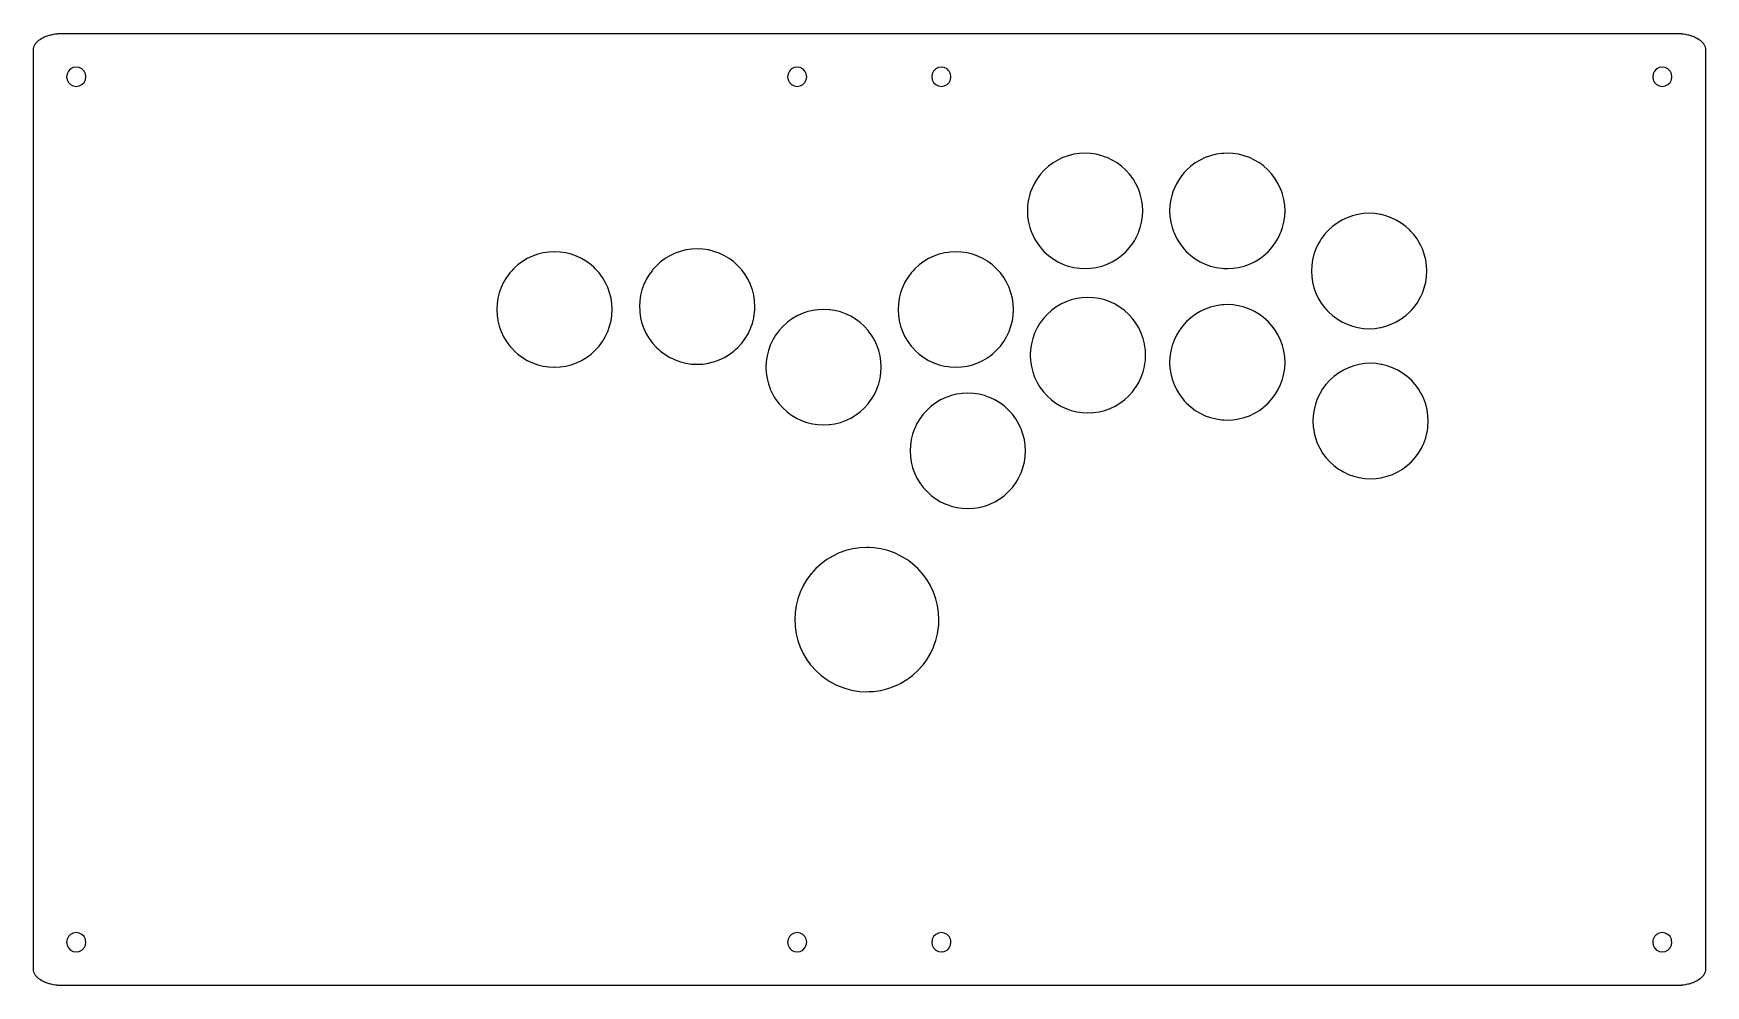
# Model space of a CAD drawing. Extents: x -84 to 264, y 2 to 200.
import ezdxf

# ---------------------------------------------------------------- set-up
doc = ezdxf.new("R2010")
doc.units = 0

msp = doc.modelspace()

# ---------------------------------------------------------------- linework, layer by layer
at = {"layer": 'Layer 1'}
for p, q in [((-83.343, 198.095), (-83.146, 198.338)), ((-83.146, 198.338), (-83.0222, 198.464)), ((-83.0222, 198.464), (-82.944, 198.544)), ((-82.944, 198.544), (-82.916, 198.572)), ((-82.916, 198.572), (-82.654, 198.795)), ((-82.654, 198.795), (-82.432, 198.955)), ((-82.432, 198.955), (-82.4032, 198.976)), ((-82.4032, 198.976), (-82.363, 199.005)), ((-82.363, 199.005), (-82.043, 199.202)), ((-82.043, 199.202), (-81.92, 199.267)), ((-81.92, 199.267), (-81.697, 199.384)), ((-81.697, 199.384), (-81.4652, 199.488)), ((-81.4652, 199.488), (-81.327, 199.55)), ((-81.327, 199.55), (-80.936, 199.699)), ((-80.936, 199.699), (-80.896, 199.712)), ((-80.896, 199.712), (-80.525, 199.83)), ((-80.525, 199.83), (-80.384, 199.867)), ((-80.384, 199.867), (-80.097, 199.942)), ((-80.097, 199.942), (-79.872, 199.989)), ((-79.872, 199.989), (-79.8213, 200)), ((-79.8213, 200), (-79.655, 200.035)), ((-79.655, 200.035), (-79.202, 200.108)), ((-79.202, 200.108), (-78.848, 200.148)), ((-78.848, 200.148), (-78.74, 200.16)), ((-78.74, 200.16), (-78.336, 200.187)), ((-78.336, 200.187), (-78.272, 200.191)), ((-78.272, 200.191), (-77.824, 200.201)), ((-77.824, 200.201), (-77.802, 200.202)), ((-77.802, 200.202), (-76.8, 200.202)), ((-76.8, 200.202), (-75.776, 200.202)), ((-75.776, 200.202), (-73.728, 200.202)), ((-73.728, 200.202), (-65.536, 200.202)), ((-65.536, 200.202), (-60.479, 200.202)), ((-60.479, 200.202), (-59, 200.202)), ((-59, 200.202), (-58.3, 200.202)), ((-58.3, 200.202), (-55.2, 200.202)), ((-55.2, 200.202), (-26.3, 200.202)), ((-26.3, 200.202), (-23.2, 200.202)), ((-23.2, 200.202), (-21.479, 200.202)), ((-21.479, 200.202), (-19, 200.202)), ((-19, 200.202), (0, 200.202)), ((0, 200.202), (131.072, 200.202)), ((131.072, 200.202), (196.608, 200.202)), ((196.608, 200.202), (229.376, 200.202)), ((229.376, 200.202), (245.76, 200.202)), ((245.76, 200.202), (253.952, 200.202)), ((253.952, 200.202), (258.048, 200.202)), ((258.048, 200.202), (258.102, 200.202)), ((258.102, 200.202), (258.56, 200.191)), ((258.56, 200.191), (258.572, 200.191)), ((258.572, 200.191), (259.04, 200.16)), ((259.04, 200.16), (259.072, 200.156)), ((259.072, 200.156), (259.502, 200.108)), ((259.502, 200.108), (259.955, 200.035)), ((259.955, 200.035), (260.096, 200.005)), ((260.096, 200.005), (260.121, 200)), ((260.121, 200), (260.397, 199.942)), ((260.397, 199.942), (260.608, 199.887)), ((260.608, 199.887), (260.825, 199.83)), ((260.825, 199.83), (261.12, 199.736)), ((261.12, 199.736), (261.236, 199.699)), ((261.236, 199.699), (261.627, 199.55)), ((261.627, 199.55), (261.765, 199.488)), ((261.765, 199.488), (261.997, 199.384)), ((261.997, 199.384), (262.144, 199.307)), ((262.144, 199.307), (262.343, 199.202)), ((262.343, 199.202), (262.663, 199.005)), ((262.663, 199.005), (262.703, 198.976)), ((262.703, 198.976), (262.954, 198.795)), ((262.954, 198.795), (263.168, 198.613)), ((263.168, 198.613), (263.216, 198.572)), ((263.216, 198.572), (263.322, 198.464)), ((263.322, 198.464), (263.446, 198.338)), ((263.446, 198.338), (263.643, 198.095)), ((-83.8, 196.788), (-83.7906, 196.928)), ((-83.8, 195.904), (-83.8, 196.788)), ((-83.8, 194.88), (-83.8, 195.904)), ((-83.8, 193.856), (-83.8, 194.88)), ((-83.7906, 196.928), (-83.782, 197.056)), ((-83.782, 197.056), (-83.726, 197.322)), ((-83.726, 197.322), (-83.6847, 197.44)), ((-83.6847, 197.44), (-83.634, 197.585)), ((-83.634, 197.585), (-83.506, 197.843)), ((-83.506, 197.843), (-83.456, 197.92)), ((-83.456, 197.92), (-83.4355, 197.952)), ((-83.4355, 197.952), (-83.343, 198.095)), ((263.643, 198.095), (263.68, 198.038)), ((263.68, 198.038), (263.736, 197.952)), ((263.736, 197.952), (263.806, 197.843)), ((263.806, 197.843), (263.934, 197.585)), ((263.934, 197.585), (263.985, 197.44)), ((263.985, 197.44), (264.026, 197.322)), ((264.026, 197.322), (264.082, 197.056)), ((264.082, 197.056), (264.091, 196.928)), ((264.091, 196.928), (264.1, 196.788)), ((264.1, 196.788), (264.1, 196.416)), ((264.1, 196.416), (264.1, 195.904)), ((264.1, 195.904), (264.1, 194.88)), ((264.1, 194.88), (264.1, 193.856)), ((-83.8, 192.832), (-83.8, 193.856)), ((-83.8, 191.808), (-83.8, 192.832)), ((-83.8, 190.784), (-83.8, 191.808)), ((-76.8058, 191.808), (-76.903, 191.2)), ((-76.804, 191.819), (-76.8058, 191.808)), ((-76.52, 192.377), (-76.804, 191.819)), ((-76.077, 192.82), (-76.52, 192.377)), ((-75.519, 193.104), (-76.077, 192.82)), ((-74.9, 193.202), (-75.519, 193.104)), ((-74.281, 193.104), (-74.9, 193.202)), ((-73.728, 192.823), (-74.281, 193.104)), ((-73.723, 192.82), (-73.728, 192.823)), ((-73.28, 192.377), (-73.723, 192.82)), ((-72.996, 191.819), (-73.28, 192.377)), ((-72.9943, 191.808), (-72.996, 191.819)), ((-72.898, 191.2), (-72.9943, 191.808)), ((73.1943, 191.808), (73.098, 191.2)), ((73.196, 191.819), (73.1943, 191.808)), ((73.48, 192.377), (73.196, 191.819)), ((73.728, 192.625), (73.48, 192.377)), ((73.923, 192.82), (73.728, 192.625)), ((74.481, 193.104), (73.923, 192.82)), ((75.1, 193.202), (74.481, 193.104)), ((75.719, 193.104), (75.1, 193.202)), ((76.277, 192.82), (75.719, 193.104)), ((76.72, 192.377), (76.277, 192.82)), ((77.004, 191.819), (76.72, 192.377)), ((77.0058, 191.808), (77.004, 191.819)), ((77.103, 191.2), (77.0058, 191.808)), ((103.194, 191.808), (103.098, 191.2)), ((103.196, 191.819), (103.194, 191.808)), ((103.48, 192.377), (103.196, 191.819)), ((103.923, 192.82), (103.48, 192.377)), ((104.481, 193.104), (103.923, 192.82)), ((105.1, 193.202), (104.481, 193.104)), ((105.719, 193.104), (105.1, 193.202)), ((106.277, 192.82), (105.719, 193.104)), ((106.496, 192.601), (106.277, 192.82)), ((106.72, 192.377), (106.496, 192.601)), ((107.004, 191.819), (106.72, 192.377)), ((107.006, 191.808), (107.004, 191.819)), ((107.103, 191.2), (107.006, 191.808)), ((253.194, 191.808), (253.098, 191.2)), ((253.196, 191.819), (253.194, 191.808)), ((253.48, 192.377), (253.196, 191.819)), ((253.923, 192.82), (253.48, 192.377)), ((253.952, 192.835), (253.923, 192.82)), ((254.481, 193.104), (253.952, 192.835)), ((255.1, 193.202), (254.481, 193.104)), ((255.719, 193.104), (255.1, 193.202)), ((256.277, 192.82), (255.719, 193.104)), ((256.72, 192.377), (256.277, 192.82)), ((257.004, 191.819), (256.72, 192.377)), ((257.006, 191.808), (257.004, 191.819)), ((257.103, 191.2), (257.006, 191.808)), ((264.1, 193.856), (264.1, 192.832)), ((264.1, 192.832), (264.1, 191.808)), ((264.1, 191.808), (264.1, 190.784)), ((-83.8, 189.76), (-83.8, 190.784)), ((-83.8, 188.736), (-83.8, 189.76)), ((-83.8, 187.712), (-83.8, 188.736)), ((-76.903, 191.2), (-76.804, 190.581)), ((-76.804, 190.581), (-76.52, 190.023)), ((-76.52, 190.023), (-76.077, 189.58)), ((-76.077, 189.58), (-75.519, 189.296)), ((-75.519, 189.296), (-74.9, 189.197)), ((-74.9, 189.197), (-74.281, 189.296)), ((-74.281, 189.296), (-73.728, 189.577)), ((-73.728, 189.577), (-73.723, 189.58)), ((-73.723, 189.58), (-73.28, 190.023)), ((-73.28, 190.023), (-72.996, 190.581)), ((-72.996, 190.581), (-72.898, 191.2)), ((73.098, 191.2), (73.196, 190.581)), ((73.196, 190.581), (73.48, 190.023)), ((73.48, 190.023), (73.923, 189.58)), ((73.923, 189.58), (74.481, 189.296)), ((74.481, 189.296), (75.1, 189.197)), ((75.1, 189.197), (75.719, 189.296)), ((75.719, 189.296), (76.277, 189.58)), ((76.277, 189.58), (76.72, 190.023)), ((76.72, 190.023), (77.004, 190.581)), ((77.004, 190.581), (77.103, 191.2)), ((103.098, 191.2), (103.196, 190.581)), ((103.196, 190.581), (103.48, 190.023)), ((103.48, 190.023), (103.923, 189.58)), ((103.923, 189.58), (104.481, 189.296)), ((104.481, 189.296), (105.1, 189.197)), ((105.1, 189.197), (105.719, 189.296)), ((105.719, 189.296), (106.277, 189.58)), ((106.277, 189.58), (106.72, 190.023)), ((106.72, 190.023), (107.004, 190.581)), ((107.004, 190.581), (107.103, 191.2)), ((253.098, 191.2), (253.196, 190.581)), ((253.196, 190.581), (253.48, 190.023)), ((253.48, 190.023), (253.923, 189.58)), ((253.923, 189.58), (253.952, 189.565)), ((253.952, 189.565), (254.481, 189.296)), ((254.481, 189.296), (255.1, 189.197)), ((255.1, 189.197), (255.719, 189.296)), ((255.719, 189.296), (256.277, 189.58)), ((256.277, 189.58), (256.72, 190.023)), ((256.72, 190.023), (257.004, 190.581)), ((257.004, 190.581), (257.103, 191.2)), ((264.1, 190.784), (264.1, 189.76)), ((264.1, 189.76), (264.1, 188.736)), ((264.1, 188.736), (264.1, 187.712)), ((-83.8, 186.688), (-83.8, 187.712)), ((-83.8, 185.664), (-83.8, 186.688)), ((-83.8, 184.64), (-83.8, 185.664)), ((-83.8, 183.616), (-83.8, 184.64)), ((264.1, 187.712), (264.1, 186.688)), ((264.1, 186.688), (264.1, 185.664)), ((264.1, 185.664), (264.1, 184.64)), ((264.1, 184.64), (264.1, 183.616)), ((-83.8, 182.592), (-83.8, 183.616)), ((-83.8, 181.568), (-83.8, 182.592)), ((-83.8, 180.544), (-83.8, 181.568)), ((264.1, 183.616), (264.1, 182.592)), ((264.1, 182.592), (264.1, 181.568)), ((264.1, 181.568), (264.1, 180.544)), ((-83.8, 179.52), (-83.8, 180.544)), ((-83.8, 178.496), (-83.8, 179.52)), ((-83.8, 177.472), (-83.8, 178.496)), ((-83.8, 176.448), (-83.8, 177.472)), ((264.1, 180.544), (264.1, 179.52)), ((264.1, 179.52), (264.1, 178.496)), ((264.1, 178.496), (264.1, 177.472)), ((264.1, 177.472), (264.1, 176.448)), ((-83.8, 175.424), (-83.8, 176.448)), ((-83.8, 174.4), (-83.8, 175.424)), ((-83.8, 173.376), (-83.8, 174.4)), ((130.409, 174.389), (129.343, 173.885)), ((131.072, 174.626), (130.409, 174.389)), ((131.518, 174.785), (131.072, 174.626)), ((132.66, 175.071), (131.518, 174.785)), ((133.825, 175.244), (132.66, 175.071)), ((135.001, 175.302), (133.825, 175.244)), ((136.177, 175.244), (135.001, 175.302)), ((137.342, 175.071), (136.177, 175.244)), ((138.484, 174.785), (137.342, 175.071)), ((139.264, 174.506), (138.484, 174.785)), ((139.593, 174.389), (139.264, 174.506)), ((140.658, 173.885), (139.593, 174.389)), ((160.009, 174.389), (158.944, 173.885)), ((161.118, 174.785), (160.009, 174.389)), ((162.26, 175.071), (161.118, 174.785)), ((163.425, 175.244), (162.26, 175.071)), ((163.84, 175.264), (163.425, 175.244)), ((164.601, 175.302), (163.84, 175.264)), ((165.777, 175.244), (164.601, 175.302)), ((166.942, 175.071), (165.777, 175.244)), ((168.084, 174.785), (166.942, 175.071)), ((169.194, 174.389), (168.084, 174.785)), ((170.259, 173.885), (169.194, 174.389)), ((264.1, 176.448), (264.1, 175.424)), ((264.1, 175.424), (264.1, 174.4)), ((264.1, 174.4), (264.1, 173.376)), ((-83.8, 172.352), (-83.8, 173.376)), ((-83.8, 171.328), (-83.8, 172.352)), ((-83.8, 170.304), (-83.8, 171.328)), ((125.724, 170.915), (125.022, 169.969)), ((126.515, 171.787), (125.724, 170.915)), ((127.387, 172.578), (126.515, 171.787)), ((128.333, 173.28), (127.387, 172.578)), ((129.343, 173.885), (128.333, 173.28)), ((141.668, 173.28), (140.658, 173.885)), ((142.614, 172.578), (141.668, 173.28)), ((143.486, 171.787), (142.614, 172.578)), ((144.277, 170.915), (143.486, 171.787)), ((144.979, 169.969), (144.277, 170.915)), ((155.325, 170.915), (154.623, 169.969)), ((155.648, 171.271), (155.325, 170.915)), ((156.116, 171.787), (155.648, 171.271)), ((156.988, 172.578), (156.116, 171.787)), ((157.934, 173.28), (156.988, 172.578)), ((158.944, 173.885), (157.934, 173.28)), ((171.269, 173.28), (170.259, 173.885)), ((172.032, 172.714), (171.269, 173.28)), ((172.215, 172.578), (172.032, 172.714)), ((173.087, 171.787), (172.215, 172.578)), ((173.878, 170.915), (173.087, 171.787)), ((174.58, 169.969), (173.878, 170.915)), ((264.1, 173.376), (264.1, 172.352)), ((264.1, 172.352), (264.1, 171.328)), ((264.1, 171.328), (264.1, 170.304)), ((-83.8, 169.28), (-83.8, 170.304)), ((-83.8, 168.256), (-83.8, 169.28)), ((-83.8, 167.232), (-83.8, 168.256)), ((-83.8, 166.208), (-83.8, 167.232)), ((123.677, 167.232), (123.517, 166.785)), ((123.913, 167.894), (123.677, 167.232)), ((124.417, 168.959), (123.913, 167.894)), ((125.022, 169.969), (124.417, 168.959)), ((145.584, 168.959), (144.979, 169.969)), ((146.088, 167.894), (145.584, 168.959)), ((146.324, 167.232), (146.088, 167.894)), ((146.484, 166.785), (146.324, 167.232)), ((153.278, 167.232), (153.118, 166.785)), ((153.514, 167.894), (153.278, 167.232)), ((154.018, 168.959), (153.514, 167.894)), ((154.623, 169.969), (154.018, 168.959)), ((175.185, 168.959), (174.58, 169.969)), ((175.689, 167.894), (175.185, 168.959)), ((175.925, 167.232), (175.689, 167.894)), ((176.085, 166.785), (175.925, 167.232)), ((264.1, 170.304), (264.1, 169.28)), ((264.1, 169.28), (264.1, 168.256)), ((264.1, 168.256), (264.1, 167.232)), ((264.1, 167.232), (264.1, 166.208)), ((-83.8, 165.184), (-83.8, 166.208)), ((-83.8, 164.16), (-83.8, 165.184)), ((-83.8, 163.136), (-83.8, 164.16)), ((123.058, 164.478), (123, 163.302)), ((123.231, 165.643), (123.058, 164.478)), ((123.517, 166.785), (123.231, 165.643)), ((146.77, 165.643), (146.484, 166.785)), ((146.943, 164.478), (146.77, 165.643)), ((147.001, 163.302), (146.943, 164.478)), ((152.659, 164.478), (152.601, 163.302)), ((152.832, 165.643), (152.659, 164.478)), ((153.118, 166.785), (152.832, 165.643)), ((176.371, 165.643), (176.085, 166.785)), ((176.544, 164.478), (176.371, 165.643)), ((176.602, 163.302), (176.544, 164.478)), ((264.1, 166.208), (264.1, 165.184)), ((264.1, 165.184), (264.1, 164.16)), ((264.1, 164.16), (264.1, 163.136)), ((-83.8, 162.112), (-83.8, 163.136)), ((-83.8, 161.088), (-83.8, 162.112)), ((-83.8, 160.064), (-83.8, 161.088)), ((-83.8, 159.04), (-83.8, 160.064)), ((123, 163.302), (123.058, 162.126)), ((123.058, 162.126), (123.231, 160.961)), ((123.231, 160.961), (123.517, 159.819)), ((146.484, 159.819), (146.77, 160.961)), ((146.77, 160.961), (146.943, 162.126)), ((146.943, 162.126), (147.001, 163.302)), ((152.601, 163.302), (152.659, 162.126)), ((152.659, 162.126), (152.832, 160.961)), ((152.832, 160.961), (153.118, 159.819)), ((176.085, 159.819), (176.371, 160.961)), ((176.371, 160.961), (176.544, 162.126)), ((176.544, 162.126), (176.602, 163.302)), ((186.489, 160.078), (185.617, 159.287)), ((187.435, 160.78), (186.489, 160.078)), ((188.416, 161.368), (187.435, 160.78)), ((188.445, 161.385), (188.416, 161.368)), ((189.51, 161.889), (188.445, 161.385)), ((190.619, 162.285), (189.51, 161.889)), ((191.761, 162.571), (190.619, 162.285)), ((192.926, 162.744), (191.761, 162.571)), ((194.102, 162.802), (192.926, 162.744)), ((195.278, 162.744), (194.102, 162.802)), ((196.443, 162.571), (195.278, 162.744)), ((196.608, 162.53), (196.443, 162.571)), ((197.585, 162.285), (196.608, 162.53)), ((198.694, 161.889), (197.585, 162.285)), ((199.759, 161.385), (198.694, 161.889)), ((200.769, 160.78), (199.759, 161.385)), ((201.715, 160.078), (200.769, 160.78)), ((202.587, 159.287), (201.715, 160.078)), ((264.1, 163.136), (264.1, 162.112)), ((264.1, 162.112), (264.1, 161.088)), ((264.1, 161.088), (264.1, 160.064)), ((264.1, 160.064), (264.1, 159.04)), ((-83.8, 158.016), (-83.8, 159.04)), ((-83.8, 156.992), (-83.8, 158.016)), ((-83.8, 155.968), (-83.8, 156.992)), ((123.517, 159.819), (123.795, 159.04)), ((123.795, 159.04), (123.913, 158.71)), ((123.913, 158.71), (124.417, 157.645)), ((124.417, 157.645), (124.743, 157.1)), ((124.743, 157.1), (125.022, 156.635)), ((125.022, 156.635), (125.724, 155.689)), ((144.277, 155.689), (144.979, 156.635)), ((144.979, 156.635), (145.258, 157.1)), ((145.258, 157.1), (145.584, 157.645)), ((145.584, 157.645), (146.088, 158.71)), ((146.088, 158.71), (146.206, 159.04)), ((146.206, 159.04), (146.484, 159.819)), ((153.118, 159.819), (153.396, 159.04)), ((153.396, 159.04), (153.514, 158.71)), ((153.514, 158.71), (154.018, 157.645)), ((154.018, 157.645), (154.344, 157.1)), ((154.344, 157.1), (154.623, 156.635)), ((154.623, 156.635), (155.325, 155.689)), ((173.878, 155.689), (174.58, 156.635)), ((174.58, 156.635), (174.859, 157.1)), ((174.859, 157.1), (175.185, 157.645)), ((175.185, 157.645), (175.689, 158.71)), ((175.689, 158.71), (175.807, 159.04)), ((175.807, 159.04), (176.085, 159.819)), ((183.903, 157.1), (183.519, 156.459)), ((184.124, 157.469), (183.903, 157.1)), ((184.826, 158.415), (184.124, 157.469)), ((185.393, 159.04), (184.826, 158.415)), ((185.617, 159.287), (185.393, 159.04)), ((202.811, 159.04), (202.587, 159.287)), ((203.378, 158.415), (202.811, 159.04)), ((204.08, 157.469), (203.378, 158.415)), ((204.301, 157.1), (204.08, 157.469)), ((204.685, 156.459), (204.301, 157.1)), ((264.1, 159.04), (264.1, 158.016)), ((264.1, 158.016), (264.1, 157.1)), ((264.1, 157.1), (264.1, 156.992)), ((264.1, 156.992), (264.1, 155.968)), ((-83.8, 154.944), (-83.8, 155.968)), ((-83.8, 153.92), (-83.8, 154.944)), ((-83.8, 152.896), (-83.8, 153.92)), ((18.941, 153.384), (17.931, 152.779)), ((20.006, 153.888), (18.941, 153.384)), ((21.115, 154.284), (20.006, 153.888)), ((22.257, 154.57), (21.115, 154.284)), ((23.422, 154.744), (22.257, 154.57)), ((24.576, 154.801), (23.422, 154.744)), ((24.598, 154.802), (24.576, 154.801)), ((25.774, 154.744), (24.598, 154.802)), ((26.939, 154.57), (25.774, 154.744)), ((28.081, 154.284), (26.939, 154.57)), ((29.19, 153.888), (28.081, 154.284)), ((30.255, 153.384), (29.19, 153.888)), ((31.265, 152.779), (30.255, 153.384)), ((47.631, 153.379), (46.685, 152.677)), ((48.641, 153.984), (47.631, 153.379)), ((49.152, 154.226), (48.641, 153.984)), ((49.707, 154.488), (49.152, 154.226)), ((50.816, 154.885), (49.707, 154.488)), ((51.958, 155.171), (50.816, 154.885)), ((53.123, 155.344), (51.958, 155.171)), ((54.299, 155.402), (53.123, 155.344)), ((55.475, 155.344), (54.299, 155.402)), ((56.64, 155.171), (55.475, 155.344)), ((57.344, 154.995), (56.64, 155.171)), ((57.782, 154.885), (57.344, 154.995)), ((58.891, 154.488), (57.782, 154.885)), ((59.956, 153.984), (58.891, 154.488)), ((60.966, 153.379), (59.956, 153.984)), ((61.912, 152.677), (60.966, 153.379)), ((102.443, 153.384), (101.433, 152.779)), ((103.508, 153.888), (102.443, 153.384)), ((104.617, 154.284), (103.508, 153.888)), ((105.759, 154.57), (104.617, 154.284)), ((106.496, 154.68), (105.759, 154.57)), ((106.924, 154.744), (106.496, 154.68)), ((108.1, 154.802), (106.924, 154.744)), ((109.276, 154.744), (108.1, 154.802)), ((110.441, 154.57), (109.276, 154.744)), ((111.583, 154.284), (110.441, 154.57)), ((112.692, 153.888), (111.583, 154.284)), ((113.757, 153.384), (112.692, 153.888)), ((114.688, 152.826), (113.757, 153.384)), ((125.724, 155.689), (126.515, 154.817)), ((126.515, 154.817), (127.387, 154.025)), ((127.387, 154.025), (128.333, 153.323)), ((128.333, 153.323), (129.343, 152.718)), ((140.658, 152.718), (141.668, 153.323)), ((141.668, 153.323), (142.614, 154.025)), ((142.614, 154.025), (143.486, 154.817)), ((143.486, 154.817), (144.277, 155.689)), ((155.325, 155.689), (155.648, 155.333)), ((155.648, 155.333), (156.116, 154.817)), ((156.116, 154.817), (156.988, 154.025)), ((156.988, 154.025), (157.934, 153.323)), ((157.934, 153.323), (158.944, 152.718)), ((170.259, 152.718), (171.269, 153.323)), ((171.269, 153.323), (172.032, 153.889)), ((172.032, 153.889), (172.215, 154.025)), ((172.215, 154.025), (173.087, 154.817)), ((173.087, 154.817), (173.878, 155.689)), ((182.333, 153.142), (182.16, 151.977)), ((182.619, 154.284), (182.333, 153.142)), ((183.015, 155.394), (182.619, 154.284)), ((183.519, 156.459), (183.015, 155.394)), ((204.8, 156.216), (204.685, 156.459)), ((205.189, 155.394), (204.8, 156.216)), ((205.585, 154.284), (205.189, 155.394)), ((205.871, 153.142), (205.585, 154.284)), ((206.044, 151.977), (205.871, 153.142)), ((264.1, 155.968), (264.1, 154.944)), ((264.1, 154.944), (264.1, 153.92)), ((264.1, 153.92), (264.1, 152.896)), ((-83.8, 151.872), (-83.8, 152.896)), ((-83.8, 150.848), (-83.8, 151.872)), ((-83.8, 149.824), (-83.8, 150.848)), ((-83.8, 148.8), (-83.8, 149.824)), ((15.322, 150.414), (14.62, 149.468)), ((15.7157, 150.848), (15.322, 150.414)), ((16.113, 151.286), (15.7157, 150.848)), ((16.384, 151.532), (16.113, 151.286)), ((16.985, 152.077), (16.384, 151.532)), ((17.931, 152.779), (16.985, 152.077)), ((32.211, 152.077), (31.265, 152.779)), ((32.768, 151.572), (32.211, 152.077)), ((33.083, 151.286), (32.768, 151.572)), ((33.4803, 150.848), (33.083, 151.286)), ((33.874, 150.414), (33.4803, 150.848)), ((34.576, 149.468), (33.874, 150.414)), ((44.32, 150.068), (43.715, 149.058)), ((44.8988, 150.848), (44.32, 150.068)), ((45.022, 151.014), (44.8988, 150.848)), ((45.813, 151.886), (45.022, 151.014)), ((46.685, 152.677), (45.813, 151.886)), ((62.784, 151.886), (61.912, 152.677)), ((63.575, 151.014), (62.784, 151.886)), ((63.6982, 150.848), (63.575, 151.014)), ((64.277, 150.068), (63.6982, 150.848)), ((64.882, 149.058), (64.277, 150.068)), ((98.304, 149.713), (98.122, 149.468)), ((98.824, 150.414), (98.304, 149.713)), ((99.2177, 150.848), (98.824, 150.414)), ((99.615, 151.286), (99.2177, 150.848)), ((100.487, 152.077), (99.615, 151.286)), ((101.433, 152.779), (100.487, 152.077)), ((114.767, 152.779), (114.688, 152.826)), ((115.713, 152.077), (114.767, 152.779)), ((116.585, 151.286), (115.713, 152.077)), ((116.982, 150.848), (116.585, 151.286)), ((117.376, 150.414), (116.982, 150.848)), ((118.078, 149.468), (117.376, 150.414)), ((129.343, 152.718), (130.409, 152.214)), ((130.409, 152.214), (131.072, 151.977)), ((131.072, 151.977), (131.518, 151.818)), ((131.518, 151.818), (132.66, 151.532)), ((132.66, 151.532), (133.825, 151.359)), ((133.825, 151.359), (135.001, 151.301)), ((135.001, 151.301), (136.177, 151.359)), ((136.177, 151.359), (137.342, 151.532)), ((137.342, 151.532), (138.484, 151.818)), ((138.484, 151.818), (139.264, 152.097)), ((139.264, 152.097), (139.593, 152.214)), ((139.593, 152.214), (140.658, 152.718)), ((158.944, 152.718), (160.009, 152.214)), ((160.009, 152.214), (161.118, 151.818)), ((161.118, 151.818), (162.26, 151.532)), ((162.26, 151.532), (163.425, 151.359)), ((163.425, 151.359), (163.84, 151.339)), ((163.84, 151.339), (164.601, 151.301)), ((164.601, 151.301), (165.777, 151.359)), ((165.777, 151.359), (166.942, 151.532)), ((166.942, 151.532), (168.084, 151.818)), ((168.084, 151.818), (169.194, 152.214)), ((169.194, 152.214), (170.259, 152.718)), ((182.104, 150.848), (182.102, 150.801)), ((182.102, 150.801), (182.16, 149.625)), ((182.16, 151.977), (182.104, 150.848)), ((182.16, 149.625), (182.333, 148.46)), ((205.871, 148.46), (206.044, 149.625)), ((206.1, 150.848), (206.044, 151.977)), ((206.044, 149.625), (206.102, 150.801)), ((206.102, 150.801), (206.1, 150.848)), ((264.1, 152.896), (264.1, 151.872)), ((264.1, 151.872), (264.1, 150.848)), ((264.1, 150.848), (264.1, 149.824)), ((264.1, 149.824), (264.1, 148.8)), ((-83.8, 147.776), (-83.8, 148.8)), ((-83.8, 146.752), (-83.8, 147.776)), ((-83.8, 145.728), (-83.8, 146.752)), ((13.115, 146.284), (12.829, 145.142)), ((13.511, 147.393), (13.115, 146.284)), ((14.015, 148.458), (13.511, 147.393)), ((14.62, 149.468), (14.015, 148.458)), ((35.181, 148.458), (34.576, 149.468)), ((35.685, 147.393), (35.181, 148.458)), ((36.081, 146.284), (35.685, 147.393)), ((36.367, 145.142), (36.081, 146.284)), ((42.815, 146.884), (42.529, 145.742)), ((43.211, 147.993), (42.815, 146.884)), ((43.715, 149.058), (43.211, 147.993)), ((65.386, 147.993), (64.882, 149.058)), ((65.536, 147.573), (65.386, 147.993)), ((65.782, 146.884), (65.536, 147.573)), ((66.068, 145.742), (65.782, 146.884)), ((96.617, 146.284), (96.331, 145.142)), ((97.013, 147.393), (96.617, 146.284)), ((97.517, 148.458), (97.013, 147.393)), ((98.122, 149.468), (97.517, 148.458)), ((118.683, 148.458), (118.078, 149.468)), ((119.187, 147.393), (118.683, 148.458)), ((119.583, 146.284), (119.187, 147.393)), ((119.869, 145.142), (119.583, 146.284)), ((182.333, 148.46), (182.619, 147.318)), ((182.619, 147.318), (183.015, 146.209)), ((183.015, 146.209), (183.519, 145.144)), ((204.8, 145.387), (205.189, 146.209)), ((205.189, 146.209), (205.585, 147.318)), ((205.585, 147.318), (205.871, 148.46)), ((264.1, 148.8), (264.1, 147.776)), ((264.1, 147.776), (264.1, 146.752)), ((264.1, 146.752), (264.1, 145.728)), ((-83.8, 144.704), (-83.8, 145.728)), ((-83.8, 143.68), (-83.8, 144.704)), ((-83.8, 142.656), (-83.8, 143.68)), ((-83.8, 141.632), (-83.8, 142.656)), ((12.656, 143.977), (12.598, 142.801)), ((12.598, 142.801), (12.6052, 142.656)), ((12.6052, 142.656), (12.656, 141.625)), ((12.829, 145.142), (12.656, 143.977)), ((36.54, 143.977), (36.367, 145.142)), ((36.598, 142.801), (36.54, 143.977)), ((36.54, 141.625), (36.5908, 142.656)), ((36.5908, 142.656), (36.598, 142.801)), ((42.356, 144.577), (42.298, 143.401)), ((42.298, 143.401), (42.3347, 142.656)), ((42.3347, 142.656), (42.356, 142.225)), ((42.529, 145.742), (42.356, 144.577)), ((66.241, 144.577), (66.068, 145.742)), ((66.299, 143.401), (66.241, 144.577)), ((66.241, 142.225), (66.2623, 142.656)), ((66.2623, 142.656), (66.299, 143.401)), ((78.8371, 142.656), (78.258, 142.57)), ((79.423, 142.743), (78.8371, 142.656)), ((80.599, 142.801), (79.423, 142.743)), ((81.775, 142.743), (80.599, 142.801)), ((81.92, 142.721), (81.775, 142.743)), ((82.3609, 142.656), (81.92, 142.721)), ((82.94, 142.57), (82.3609, 142.656)), ((96.158, 143.977), (96.1, 142.801)), ((96.1, 142.801), (96.1072, 142.656)), ((96.1072, 142.656), (96.158, 141.625)), ((96.331, 145.142), (96.158, 143.977)), ((120.042, 143.977), (119.869, 145.142)), ((120.1, 142.801), (120.042, 143.977)), ((120.042, 141.625), (120.093, 142.656)), ((120.093, 142.656), (120.1, 142.801)), ((128.093, 142.656), (127.987, 142.577)), ((128.933, 143.279), (128.093, 142.656)), ((129.944, 143.884), (128.933, 143.279)), ((131.009, 144.388), (129.944, 143.884)), ((131.072, 144.41), (131.009, 144.388)), ((132.118, 144.784), (131.072, 144.41)), ((133.26, 145.07), (132.118, 144.784)), ((134.425, 145.243), (133.26, 145.07)), ((135.601, 145.301), (134.425, 145.243)), ((136.777, 145.243), (135.601, 145.301)), ((137.942, 145.07), (136.777, 145.243)), ((139.084, 144.784), (137.942, 145.07)), ((139.264, 144.72), (139.084, 144.784)), ((140.193, 144.388), (139.264, 144.72)), ((141.258, 143.884), (140.193, 144.388)), ((142.268, 143.279), (141.258, 143.884)), ((143.108, 142.656), (142.268, 143.279)), ((143.214, 142.577), (143.108, 142.656)), ((159.519, 142.656), (158.944, 142.384)), ((160.009, 142.888), (159.519, 142.656)), ((161.118, 143.284), (160.009, 142.888)), ((162.26, 143.57), (161.118, 143.284)), ((163.425, 143.743), (162.26, 143.57)), ((163.84, 143.763), (163.425, 143.743)), ((164.601, 143.801), (163.84, 143.763)), ((165.777, 143.743), (164.601, 143.801)), ((166.942, 143.57), (165.777, 143.743)), ((168.084, 143.284), (166.942, 143.57)), ((169.194, 142.888), (168.084, 143.284)), ((169.684, 142.656), (169.194, 142.888)), ((170.259, 142.384), (169.684, 142.656)), ((183.519, 145.144), (184.124, 144.134)), ((184.124, 144.134), (184.826, 143.188)), ((184.826, 143.188), (185.309, 142.656)), ((185.309, 142.656), (185.617, 142.316)), ((202.587, 142.316), (202.895, 142.656)), ((202.895, 142.656), (203.378, 143.188)), ((203.378, 143.188), (204.08, 144.134)), ((204.08, 144.134), (204.685, 145.144)), ((204.685, 145.144), (204.8, 145.387)), ((264.1, 145.728), (264.1, 144.704)), ((264.1, 144.704), (264.1, 143.68)), ((264.1, 143.68), (264.1, 142.656)), ((264.1, 142.656), (264.1, 141.632)), ((-83.8, 140.608), (-83.8, 141.632)), ((-83.8, 139.584), (-83.8, 140.608)), ((-83.8, 138.56), (-83.8, 139.584)), ((12.656, 141.625), (12.829, 140.46)), ((12.829, 140.46), (13.115, 139.318)), ((13.115, 139.318), (13.511, 138.209)), ((35.685, 138.209), (36.081, 139.318)), ((36.081, 139.318), (36.367, 140.46)), ((36.367, 140.46), (36.54, 141.625)), ((42.356, 142.225), (42.529, 141.06)), ((42.529, 141.06), (42.815, 139.918)), ((42.815, 139.918), (43.211, 138.809)), ((65.386, 138.809), (65.536, 139.229)), ((65.536, 139.229), (65.782, 139.918)), ((65.782, 139.918), (66.068, 141.06)), ((66.068, 141.06), (66.241, 142.225)), ((72.114, 139.286), (71.323, 138.414)), ((72.986, 140.077), (72.114, 139.286)), ((73.728, 140.628), (72.986, 140.077)), ((73.932, 140.779), (73.728, 140.628)), ((74.942, 141.384), (73.932, 140.779)), ((76.007, 141.888), (74.942, 141.384)), ((77.116, 142.284), (76.007, 141.888)), ((78.258, 142.57), (77.116, 142.284)), ((84.082, 142.284), (82.94, 142.57)), ((85.191, 141.888), (84.082, 142.284)), ((86.256, 141.384), (85.191, 141.888)), ((87.266, 140.779), (86.256, 141.384)), ((88.212, 140.077), (87.266, 140.779)), ((89.084, 139.286), (88.212, 140.077)), ((89.876, 138.414), (89.084, 139.286)), ((96.158, 141.625), (96.331, 140.46)), ((96.331, 140.46), (96.617, 139.318)), ((96.617, 139.318), (97.013, 138.209)), ((119.187, 138.209), (119.583, 139.318)), ((119.583, 139.318), (119.869, 140.46)), ((119.869, 140.46), (120.042, 141.625)), ((125.622, 139.968), (125.017, 138.958)), ((126.324, 140.914), (125.622, 139.968)), ((127.115, 141.786), (126.324, 140.914)), ((127.987, 142.577), (127.115, 141.786)), ((144.086, 141.786), (143.214, 142.577)), ((144.877, 140.914), (144.086, 141.786)), ((145.579, 139.968), (144.877, 140.914)), ((146.184, 138.958), (145.579, 139.968)), ((155.325, 139.414), (154.623, 138.468)), ((155.648, 139.77), (155.325, 139.414)), ((156.116, 140.286), (155.648, 139.77)), ((156.988, 141.077), (156.116, 140.286)), ((157.934, 141.779), (156.988, 141.077)), ((158.944, 142.384), (157.934, 141.779)), ((171.269, 141.779), (170.259, 142.384)), ((172.032, 141.213), (171.269, 141.779)), ((172.215, 141.077), (172.032, 141.213)), ((173.087, 140.286), (172.215, 141.077)), ((173.878, 139.414), (173.087, 140.286)), ((174.58, 138.468), (173.878, 139.414)), ((185.617, 142.316), (186.489, 141.525)), ((186.489, 141.525), (187.435, 140.823)), ((187.435, 140.823), (188.416, 140.235)), ((188.416, 140.235), (188.445, 140.218)), ((188.445, 140.218), (189.51, 139.714)), ((189.51, 139.714), (190.619, 139.318)), ((190.619, 139.318), (191.761, 139.032)), ((196.608, 139.073), (197.585, 139.318)), ((197.585, 139.318), (198.694, 139.714)), ((198.694, 139.714), (199.759, 140.218)), ((199.759, 140.218), (200.769, 140.823)), ((200.769, 140.823), (201.715, 141.525)), ((201.715, 141.525), (202.587, 142.316)), ((264.1, 141.632), (264.1, 140.608)), ((264.1, 140.608), (264.1, 139.584)), ((264.1, 139.584), (264.1, 138.56)), ((-83.8, 137.536), (-83.8, 138.56)), ((-83.8, 136.512), (-83.8, 137.536)), ((-83.8, 135.488), (-83.8, 136.512)), ((13.511, 138.209), (14.015, 137.144)), ((14.015, 137.144), (14.62, 136.134)), ((14.62, 136.134), (15.322, 135.188)), ((33.874, 135.188), (34.576, 136.134)), ((34.576, 136.134), (35.181, 137.144)), ((35.181, 137.144), (35.685, 138.209)), ((43.211, 138.809), (43.715, 137.744)), ((43.715, 137.744), (44.32, 136.734)), ((44.32, 136.734), (45.022, 135.788)), ((45.022, 135.788), (45.813, 134.916)), ((62.784, 134.916), (63.575, 135.788)), ((63.575, 135.788), (64.277, 136.734)), ((64.277, 136.734), (64.882, 137.744)), ((64.882, 137.744), (65.386, 138.809)), ((70.016, 136.458), (69.512, 135.393)), ((70.621, 137.468), (70.016, 136.458)), ((71.323, 138.414), (70.621, 137.468)), ((90.112, 138.096), (89.876, 138.414)), ((90.578, 137.468), (90.112, 138.096)), ((91.183, 136.458), (90.578, 137.468)), ((91.687, 135.393), (91.183, 136.458)), ((97.013, 138.209), (97.517, 137.144)), ((97.517, 137.144), (98.122, 136.134)), ((98.122, 136.134), (98.304, 135.889)), ((98.304, 135.889), (98.824, 135.188)), ((117.376, 135.188), (118.078, 136.134)), ((118.078, 136.134), (118.683, 137.144)), ((118.683, 137.144), (119.187, 138.209)), ((124.117, 136.784), (123.831, 135.642)), ((124.513, 137.893), (124.117, 136.784)), ((125.017, 138.958), (124.513, 137.893)), ((146.688, 137.893), (146.184, 138.958)), ((147.084, 136.784), (146.688, 137.893)), ((147.37, 135.642), (147.084, 136.784)), ((153.514, 136.393), (153.118, 135.284)), ((154.018, 137.458), (153.514, 136.393)), ((154.623, 138.468), (154.018, 137.458)), ((175.185, 137.458), (174.58, 138.468)), ((175.689, 136.393), (175.185, 137.458)), ((176.085, 135.284), (175.689, 136.393)), ((191.761, 139.032), (192.926, 138.859)), ((192.926, 138.859), (194.102, 138.801)), ((194.102, 138.801), (195.278, 138.859)), ((195.278, 138.859), (196.443, 139.032)), ((196.443, 139.032), (196.608, 139.073)), ((264.1, 138.56), (264.1, 137.536)), ((264.1, 137.536), (264.1, 136.512)), ((264.1, 136.512), (264.1, 135.488)), ((-83.8, 134.464), (-83.8, 135.488)), ((-83.8, 133.44), (-83.8, 134.464)), ((-83.8, 132.416), (-83.8, 133.44)), ((-83.8, 131.392), (-83.8, 132.416)), ((15.322, 135.188), (15.9787, 134.464)), ((15.9787, 134.464), (16.113, 134.316)), ((16.113, 134.316), (16.384, 134.07)), ((16.384, 134.07), (16.985, 133.525)), ((16.985, 133.525), (17.931, 132.823)), ((17.931, 132.823), (18.941, 132.218)), ((18.941, 132.218), (20.006, 131.714)), ((29.19, 131.714), (30.255, 132.218)), ((30.255, 132.218), (31.265, 132.823)), ((31.265, 132.823), (32.211, 133.525)), ((32.211, 133.525), (32.768, 134.03)), ((32.768, 134.03), (33.083, 134.316)), ((33.083, 134.316), (33.2173, 134.464)), ((33.2173, 134.464), (33.874, 135.188)), ((45.813, 134.916), (46.3113, 134.464)), ((46.3113, 134.464), (46.685, 134.125)), ((46.685, 134.125), (47.631, 133.423)), ((47.631, 133.423), (48.641, 132.818)), ((48.641, 132.818), (49.152, 132.576)), ((49.152, 132.576), (49.707, 132.314)), ((49.707, 132.314), (50.816, 131.918)), ((57.782, 131.918), (58.891, 132.314)), ((58.891, 132.314), (59.956, 132.818)), ((59.956, 132.818), (60.966, 133.423)), ((60.966, 133.423), (61.912, 134.125)), ((61.912, 134.125), (62.2857, 134.464)), ((62.2857, 134.464), (62.784, 134.916)), ((68.83, 133.142), (68.657, 131.977)), ((69.116, 134.284), (68.83, 133.142)), ((69.1803, 134.464), (69.116, 134.284)), ((69.512, 135.393), (69.1803, 134.464)), ((92.0187, 134.464), (91.687, 135.393)), ((92.083, 134.284), (92.0187, 134.464)), ((92.369, 133.142), (92.083, 134.284)), ((92.542, 131.977), (92.369, 133.142)), ((98.824, 135.188), (99.4808, 134.464)), ((99.4808, 134.464), (99.615, 134.316)), ((99.615, 134.316), (100.487, 133.525)), ((100.487, 133.525), (101.433, 132.823)), ((101.433, 132.823), (102.443, 132.218)), ((102.443, 132.218), (103.508, 131.714)), ((112.692, 131.714), (113.757, 132.218)), ((113.757, 132.218), (114.688, 132.776)), ((114.688, 132.776), (114.767, 132.823)), ((114.767, 132.823), (115.713, 133.525)), ((115.713, 133.525), (116.585, 134.316)), ((116.585, 134.316), (116.719, 134.464)), ((116.719, 134.464), (117.376, 135.188)), ((123.657, 134.464), (123.6, 133.301)), ((123.6, 133.301), (123.658, 132.125)), ((123.658, 134.477), (123.657, 134.464)), ((123.831, 135.642), (123.658, 134.477)), ((147.456, 135.063), (147.37, 135.642)), ((147.543, 134.477), (147.456, 135.063)), ((147.544, 134.464), (147.543, 134.477)), ((147.543, 132.125), (147.601, 133.301)), ((147.601, 133.301), (147.544, 134.464)), ((152.659, 132.977), (152.601, 131.801)), ((152.832, 134.142), (152.659, 132.977)), ((152.913, 134.464), (152.832, 134.142)), ((153.118, 135.284), (152.913, 134.464)), ((176.29, 134.464), (176.085, 135.284)), ((176.371, 134.142), (176.29, 134.464)), ((176.544, 132.977), (176.371, 134.142)), ((176.602, 131.801), (176.544, 132.977)), ((264.1, 135.488), (264.1, 134.464)), ((264.1, 134.464), (264.1, 133.44)), ((264.1, 133.44), (264.1, 132.416)), ((264.1, 132.416), (264.1, 131.392)), ((-83.8, 130.368), (-83.8, 131.392)), ((-83.8, 129.344), (-83.8, 130.368)), ((-83.8, 128.32), (-83.8, 129.344)), ((20.006, 131.714), (21.115, 131.318)), ((21.115, 131.318), (22.257, 131.031)), ((22.257, 131.031), (23.422, 130.858)), ((23.422, 130.858), (24.576, 130.801)), ((24.576, 130.801), (24.598, 130.8)), ((24.598, 130.8), (25.774, 130.858)), ((25.774, 130.858), (26.939, 131.031)), ((26.939, 131.031), (28.081, 131.318)), ((28.081, 131.318), (29.19, 131.714)), ((50.816, 131.918), (51.958, 131.632)), ((51.958, 131.632), (53.123, 131.459)), ((53.123, 131.459), (54.299, 131.401)), ((54.299, 131.401), (55.475, 131.459)), ((55.475, 131.459), (56.64, 131.632)), ((56.64, 131.632), (57.344, 131.808)), ((57.344, 131.808), (57.782, 131.918)), ((68.657, 131.977), (68.599, 130.8)), ((68.599, 130.8), (68.657, 129.624)), ((68.657, 129.624), (68.83, 128.459)), ((92.369, 128.459), (92.542, 129.624)), ((92.6, 130.8), (92.542, 131.977)), ((92.542, 129.624), (92.6, 130.8)), ((103.508, 131.714), (104.617, 131.318)), ((104.617, 131.318), (105.759, 131.031)), ((105.759, 131.031), (106.496, 130.922)), ((106.496, 130.922), (106.924, 130.858)), ((106.924, 130.858), (108.1, 130.8)), ((108.1, 130.8), (109.276, 130.858)), ((109.276, 130.858), (110.441, 131.031)), ((110.441, 131.031), (111.583, 131.318)), ((111.583, 131.318), (112.692, 131.714)), ((123.658, 132.125), (123.831, 130.959)), ((123.831, 130.959), (124.117, 129.817)), ((124.117, 129.817), (124.513, 128.708)), ((146.688, 128.708), (147.084, 129.817)), ((147.084, 129.817), (147.37, 130.959)), ((147.37, 130.959), (147.456, 131.539)), ((147.456, 131.539), (147.543, 132.125)), ((152.601, 131.801), (152.659, 130.624)), ((152.659, 130.624), (152.832, 129.459)), ((152.832, 129.459), (153.118, 128.317)), ((176.085, 128.317), (176.371, 129.459)), ((176.371, 129.459), (176.544, 130.624)), ((176.544, 130.624), (176.602, 131.801)), ((186.789, 128.876), (185.917, 128.085)), ((187.735, 129.578), (186.789, 128.876)), ((188.416, 129.986), (187.735, 129.578)), ((188.745, 130.183), (188.416, 129.986)), ((189.81, 130.687), (188.745, 130.183)), ((190.919, 131.083), (189.81, 130.687)), ((192.061, 131.37), (190.919, 131.083)), ((193.226, 131.543), (192.061, 131.37)), ((194.402, 131.601), (193.226, 131.543)), ((195.578, 131.543), (194.402, 131.601)), ((196.608, 131.39), (195.578, 131.543)), ((196.743, 131.37), (196.608, 131.39)), ((197.885, 131.083), (196.743, 131.37)), ((198.994, 130.687), (197.885, 131.083)), ((200.059, 130.183), (198.994, 130.687)), ((201.069, 129.578), (200.059, 130.183)), ((202.015, 128.876), (201.069, 129.578)), ((202.887, 128.085), (202.015, 128.876)), ((264.1, 131.392), (264.1, 130.368)), ((264.1, 130.368), (264.1, 129.344)), ((264.1, 129.344), (264.1, 128.32)), ((-83.8, 127.296), (-83.8, 128.32)), ((-83.8, 126.272), (-83.8, 127.296)), ((-83.8, 125.248), (-83.8, 126.272)), ((-83.8, 124.224), (-83.8, 125.248)), ((68.83, 128.459), (69.116, 127.317)), ((69.116, 127.317), (69.4891, 126.272)), ((69.4891, 126.272), (69.512, 126.208)), ((69.512, 126.208), (70.016, 125.143)), ((91.183, 125.143), (91.687, 126.208)), ((91.687, 126.208), (91.7099, 126.272)), ((91.7099, 126.272), (92.083, 127.317)), ((92.083, 127.317), (92.369, 128.459)), ((109.424, 125.342), (108.259, 125.169)), ((110.6, 125.4), (109.424, 125.342)), ((111.776, 125.342), (110.6, 125.4)), ((112.941, 125.169), (111.776, 125.342)), ((124.513, 128.708), (125.017, 127.643)), ((125.017, 127.643), (125.622, 126.633)), ((125.622, 126.633), (125.89, 126.272)), ((125.89, 126.272), (126.324, 125.687)), ((126.324, 125.687), (127.115, 124.815)), ((144.086, 124.815), (144.877, 125.687)), ((144.877, 125.687), (145.311, 126.272)), ((145.311, 126.272), (145.579, 126.633)), ((145.579, 126.633), (146.184, 127.643)), ((146.184, 127.643), (146.688, 128.708)), ((153.118, 128.317), (153.514, 127.208)), ((153.514, 127.208), (153.957, 126.272)), ((153.957, 126.272), (154.018, 126.143)), ((154.018, 126.143), (154.623, 125.133)), ((174.58, 125.133), (175.185, 126.143)), ((175.185, 126.143), (175.246, 126.272)), ((175.246, 126.272), (175.689, 127.208)), ((175.689, 127.208), (176.085, 128.317)), ((183.819, 125.257), (183.315, 124.192)), ((184.424, 126.267), (183.819, 125.257)), ((184.428, 126.272), (184.424, 126.267)), ((185.126, 127.213), (184.428, 126.272)), ((185.917, 128.085), (185.126, 127.213)), ((203.678, 127.213), (202.887, 128.085)), ((204.376, 126.272), (203.678, 127.213)), ((204.38, 126.267), (204.376, 126.272)), ((204.8, 125.566), (204.38, 126.267)), ((204.985, 125.257), (204.8, 125.566)), ((205.489, 124.192), (204.985, 125.257)), ((264.1, 128.32), (264.1, 127.296)), ((264.1, 127.296), (264.1, 126.272)), ((264.1, 126.272), (264.1, 125.248)), ((264.1, 125.248), (264.1, 124.224)), ((-83.8, 123.2), (-83.8, 124.224)), ((-83.8, 122.176), (-83.8, 123.2)), ((-83.8, 121.152), (-83.8, 122.176)), ((70.016, 125.143), (70.621, 124.133)), ((70.621, 124.133), (71.323, 123.187)), ((71.323, 123.187), (72.114, 122.315)), ((72.114, 122.315), (72.986, 121.524)), ((88.212, 121.524), (89.084, 122.315)), ((89.084, 122.315), (89.876, 123.187)), ((89.876, 123.187), (90.112, 123.505)), ((90.112, 123.505), (90.578, 124.133)), ((90.578, 124.133), (91.183, 125.143)), ((102.115, 121.885), (101.324, 121.013)), ((102.987, 122.676), (102.115, 121.885)), ((103.933, 123.378), (102.987, 122.676)), ((104.943, 123.983), (103.933, 123.378)), ((106.008, 124.487), (104.943, 123.983)), ((106.496, 124.661), (106.008, 124.487)), ((107.117, 124.883), (106.496, 124.661)), ((108.259, 125.169), (107.117, 124.883)), ((114.083, 124.883), (112.941, 125.169)), ((114.688, 124.667), (114.083, 124.883)), ((115.192, 124.487), (114.688, 124.667)), ((116.257, 123.983), (115.192, 124.487)), ((117.267, 123.378), (116.257, 123.983)), ((118.213, 122.676), (117.267, 123.378)), ((119.085, 121.885), (118.213, 122.676)), ((119.876, 121.013), (119.085, 121.885)), ((127.115, 124.815), (127.987, 124.024)), ((127.987, 124.024), (128.933, 123.322)), ((128.933, 123.322), (129.944, 122.717)), ((129.944, 122.717), (131.009, 122.213)), ((131.009, 122.213), (131.072, 122.191)), ((131.072, 122.191), (132.118, 121.817)), ((132.118, 121.817), (133.26, 121.531)), ((137.942, 121.531), (139.084, 121.817)), ((139.084, 121.817), (139.264, 121.881)), ((139.264, 121.881), (140.193, 122.213)), ((140.193, 122.213), (141.258, 122.717)), ((141.258, 122.717), (142.268, 123.322)), ((142.268, 123.322), (143.214, 124.024)), ((143.214, 124.024), (144.086, 124.815)), ((154.623, 125.133), (155.325, 124.187)), ((155.325, 124.187), (155.648, 123.831)), ((155.648, 123.831), (156.116, 123.315)), ((156.116, 123.315), (156.988, 122.524)), ((156.988, 122.524), (157.934, 121.822)), ((157.934, 121.822), (158.944, 121.217)), ((170.259, 121.217), (171.269, 121.822)), ((171.269, 121.822), (172.032, 122.388)), ((172.032, 122.388), (172.215, 122.524)), ((172.215, 122.524), (173.087, 123.315)), ((173.087, 123.315), (173.878, 124.187)), ((173.878, 124.187), (174.58, 125.133)), ((182.633, 121.941), (182.46, 120.776)), ((182.919, 123.083), (182.633, 121.941)), ((183.315, 124.192), (182.919, 123.083)), ((205.885, 123.083), (205.489, 124.192)), ((206.171, 121.941), (205.885, 123.083)), ((206.344, 120.776), (206.171, 121.941)), ((264.1, 124.224), (264.1, 123.2)), ((264.1, 123.2), (264.1, 122.176)), ((264.1, 122.176), (264.1, 121.152)), ((-83.8, 120.128), (-83.8, 121.152)), ((-83.8, 119.104), (-83.8, 120.128)), ((-83.8, 118.08), (-83.8, 119.104)), ((72.986, 121.524), (73.728, 120.973)), ((73.728, 120.973), (73.932, 120.822)), ((73.932, 120.822), (74.942, 120.217)), ((74.942, 120.217), (76.007, 119.713)), ((76.007, 119.713), (77.116, 119.317)), ((77.116, 119.317), (78.258, 119.031)), ((78.258, 119.031), (79.423, 118.858)), ((79.423, 118.858), (80.599, 118.8)), ((80.599, 118.8), (81.775, 118.858)), ((81.775, 118.858), (81.92, 118.88)), ((81.92, 118.88), (82.94, 119.031)), ((82.94, 119.031), (84.082, 119.317)), ((84.082, 119.317), (85.191, 119.713)), ((85.191, 119.713), (86.256, 120.217)), ((86.256, 120.217), (87.266, 120.822)), ((87.266, 120.822), (88.212, 121.524)), ((100.017, 119.057), (99.5546, 118.08)), ((100.622, 120.067), (100.017, 119.057)), ((101.324, 121.013), (100.622, 120.067)), ((120.578, 120.067), (119.876, 121.013)), ((121.183, 119.057), (120.578, 120.067)), ((121.645, 118.08), (121.183, 119.057)), ((133.26, 121.531), (134.425, 121.358)), ((134.425, 121.358), (135.601, 121.3)), ((135.601, 121.3), (136.777, 121.358)), ((136.777, 121.358), (137.942, 121.531)), ((158.944, 121.217), (160.009, 120.713)), ((160.009, 120.713), (161.118, 120.317)), ((161.118, 120.317), (162.26, 120.031)), ((162.26, 120.031), (163.425, 119.858)), ((163.425, 119.858), (163.84, 119.838)), ((163.84, 119.838), (164.601, 119.8)), ((164.601, 119.8), (165.777, 119.858)), ((165.777, 119.858), (166.942, 120.031)), ((166.942, 120.031), (168.084, 120.317)), ((168.084, 120.317), (169.194, 120.713)), ((169.194, 120.713), (170.259, 121.217)), ((182.46, 120.776), (182.402, 119.6)), ((182.402, 119.6), (182.46, 118.424)), ((182.46, 118.424), (182.511, 118.08)), ((206.293, 118.08), (206.344, 118.424)), ((206.402, 119.6), (206.344, 120.776)), ((206.344, 118.424), (206.402, 119.6)), ((264.1, 121.152), (264.1, 120.128)), ((264.1, 120.128), (264.1, 119.104)), ((264.1, 119.104), (264.1, 118.08)), ((-83.8, 117.056), (-83.8, 118.08)), ((-83.8, 116.032), (-83.8, 117.056)), ((-83.8, 115.008), (-83.8, 116.032)), ((-83.8, 113.984), (-83.8, 115.008)), ((98.831, 115.741), (98.658, 114.576)), ((99.117, 116.883), (98.831, 115.741)), ((99.1945, 117.1), (99.117, 116.883)), ((99.513, 117.992), (99.1945, 117.1)), ((99.5546, 118.08), (99.513, 117.992)), ((121.687, 117.992), (121.645, 118.08)), ((122.006, 117.1), (121.687, 117.992)), ((122.083, 116.883), (122.006, 117.1)), ((122.369, 115.741), (122.083, 116.883)), ((122.542, 114.576), (122.369, 115.741)), ((182.511, 118.08), (182.633, 117.259)), ((182.633, 117.259), (182.673, 117.1)), ((182.673, 117.1), (182.919, 116.117)), ((182.919, 116.117), (183.315, 115.008)), ((183.315, 115.008), (183.819, 113.943)), ((204.985, 113.943), (205.489, 115.008)), ((205.489, 115.008), (205.885, 116.117)), ((205.885, 116.117), (206.131, 117.1)), ((206.131, 117.1), (206.171, 117.259)), ((206.171, 117.259), (206.293, 118.08)), ((264.1, 118.08), (264.1, 117.1)), ((264.1, 117.1), (264.1, 117.056)), ((264.1, 117.056), (264.1, 116.032)), ((264.1, 116.032), (264.1, 115.008)), ((264.1, 115.008), (264.1, 113.984)), ((-83.8, 112.96), (-83.8, 113.984)), ((-83.8, 111.936), (-83.8, 112.96)), ((-83.8, 110.912), (-83.8, 111.936)), ((98.658, 114.576), (98.6, 113.4)), ((98.6, 113.4), (98.658, 112.224)), ((98.658, 112.224), (98.831, 111.059)), ((122.369, 111.059), (122.542, 112.224)), ((122.6, 113.4), (122.542, 114.576)), ((122.542, 112.224), (122.6, 113.4)), ((183.819, 113.943), (184.424, 112.933)), ((184.424, 112.933), (185.126, 111.987)), ((185.126, 111.987), (185.917, 111.115)), ((202.887, 111.115), (203.678, 111.987)), ((203.678, 111.987), (204.38, 112.933)), ((204.38, 112.933), (204.8, 113.634)), ((204.8, 113.634), (204.985, 113.943)), ((264.1, 113.984), (264.1, 112.96)), ((264.1, 112.96), (264.1, 111.936)), ((264.1, 111.936), (264.1, 110.912)), ((-83.8, 109.888), (-83.8, 110.912)), ((-83.8, 108.864), (-83.8, 109.888)), ((-83.8, 107.84), (-83.8, 108.864)), ((98.831, 111.059), (99.117, 109.917)), ((99.117, 109.917), (99.1274, 109.888)), ((99.1274, 109.888), (99.513, 108.808)), ((99.513, 108.808), (100.017, 107.743)), ((121.183, 107.743), (121.687, 108.808)), ((121.687, 108.808), (122.073, 109.888)), ((122.073, 109.888), (122.083, 109.917)), ((122.083, 109.917), (122.369, 111.059)), ((185.917, 111.115), (186.789, 110.324)), ((186.789, 110.324), (187.377, 109.888)), ((187.377, 109.888), (187.735, 109.622)), ((187.735, 109.622), (188.416, 109.214)), ((188.416, 109.214), (188.745, 109.017)), ((188.745, 109.017), (189.81, 108.513)), ((189.81, 108.513), (190.919, 108.117)), ((190.919, 108.117), (192.061, 107.831)), ((196.743, 107.831), (197.885, 108.117)), ((197.885, 108.117), (198.994, 108.513)), ((198.994, 108.513), (200.059, 109.017)), ((200.059, 109.017), (201.069, 109.622)), ((201.069, 109.622), (201.427, 109.888)), ((201.427, 109.888), (202.015, 110.324)), ((202.015, 110.324), (202.887, 111.115)), ((264.1, 110.912), (264.1, 109.888)), ((264.1, 109.888), (264.1, 108.864)), ((264.1, 108.864), (264.1, 107.84)), ((-83.8, 106.816), (-83.8, 107.84)), ((-83.8, 105.792), (-83.8, 106.816)), ((-83.8, 104.768), (-83.8, 105.792)), ((-83.8, 103.744), (-83.8, 104.768)), ((100.017, 107.743), (100.622, 106.732)), ((100.622, 106.732), (101.324, 105.786)), ((101.324, 105.786), (102.115, 104.914)), ((102.115, 104.914), (102.987, 104.123)), ((118.213, 104.123), (119.085, 104.914)), ((119.085, 104.914), (119.876, 105.786)), ((119.876, 105.786), (120.578, 106.732)), ((120.578, 106.732), (121.183, 107.743)), ((192.061, 107.831), (193.226, 107.658)), ((193.226, 107.658), (194.402, 107.599)), ((194.402, 107.599), (195.578, 107.658)), ((195.578, 107.658), (196.608, 107.811)), ((196.608, 107.811), (196.743, 107.831)), ((264.1, 107.84), (264.1, 106.816)), ((264.1, 106.816), (264.1, 105.792)), ((264.1, 105.792), (264.1, 104.768)), ((264.1, 104.768), (264.1, 103.744)), ((-83.8, 102.72), (-83.8, 103.744)), ((-83.8, 101.696), (-83.8, 102.72)), ((-83.8, 100.672), (-83.8, 101.696)), ((102.987, 104.123), (103.933, 103.421)), ((103.933, 103.421), (104.943, 102.816)), ((104.943, 102.816), (106.008, 102.312)), ((106.008, 102.312), (106.496, 102.138)), ((106.496, 102.138), (107.117, 101.916)), ((107.117, 101.916), (107.995, 101.696)), ((107.995, 101.696), (108.259, 101.63)), ((108.259, 101.63), (109.424, 101.457)), ((109.424, 101.457), (110.6, 101.399)), ((110.6, 101.399), (111.776, 101.457)), ((111.776, 101.457), (112.941, 101.63)), ((112.941, 101.63), (113.205, 101.696)), ((113.205, 101.696), (114.083, 101.916)), ((114.083, 101.916), (114.688, 102.132)), ((114.688, 102.132), (115.192, 102.312)), ((115.192, 102.312), (116.257, 102.816)), ((116.257, 102.816), (117.267, 103.421)), ((117.267, 103.421), (118.213, 104.123)), ((264.1, 103.744), (264.1, 102.72)), ((264.1, 102.72), (264.1, 101.696)), ((264.1, 101.696), (264.1, 100.672)), ((-83.8, 99.648), (-83.8, 100.672)), ((-83.8, 98.624), (-83.8, 99.648)), ((-83.8, 97.6), (-83.8, 98.624)), ((-83.8, 96.576), (-83.8, 97.6)), ((264.1, 100.672), (264.1, 99.648)), ((264.1, 99.648), (264.1, 98.624)), ((264.1, 98.624), (264.1, 97.6)), ((264.1, 97.6), (264.1, 96.576)), ((-83.8, 95.552), (-83.8, 96.576)), ((-83.8, 94.528), (-83.8, 95.552)), ((-83.8, 93.504), (-83.8, 94.528)), ((264.1, 96.576), (264.1, 95.552)), ((264.1, 95.552), (264.1, 94.528)), ((264.1, 94.528), (264.1, 93.504)), ((-83.8, 92.48), (-83.8, 93.504)), ((-83.8, 91.456), (-83.8, 92.48)), ((-83.8, 90.432), (-83.8, 91.456)), ((81.265, 90.771), (80.083, 89.894)), ((81.92, 91.1636), (81.265, 90.771)), ((82.528, 91.528), (81.92, 91.1636)), ((83.859, 92.157), (82.528, 91.528)), ((85.245, 92.653), (83.859, 92.157)), ((86.673, 93.011), (85.245, 92.653)), ((88.129, 93.227), (86.673, 93.011)), ((89.6, 93.299), (88.129, 93.227)), ((90.112, 93.2739), (89.6, 93.299)), ((91.07, 93.227), (90.112, 93.2739)), ((92.526, 93.011), (91.07, 93.227)), ((93.954, 92.653), (92.526, 93.011)), ((95.34, 92.157), (93.954, 92.653)), ((96.671, 91.528), (95.34, 92.157)), ((97.934, 90.771), (96.671, 91.528)), ((98.304, 90.4965), (97.934, 90.771)), ((99.116, 89.894), (98.304, 90.4965)), ((264.1, 93.504), (264.1, 92.48)), ((264.1, 92.48), (264.1, 91.456)), ((264.1, 91.456), (264.1, 90.432)), ((-83.8, 89.408), (-83.8, 90.432)), ((-83.8, 88.384), (-83.8, 89.408)), ((-83.8, 87.36), (-83.8, 88.384)), ((-83.8, 86.336), (-83.8, 87.36)), ((78.004, 87.815), (77.127, 86.633)), ((78.992, 88.906), (78.004, 87.815)), ((79.5463, 89.408), (78.992, 88.906)), ((80.083, 89.894), (79.5463, 89.408)), ((99.6527, 89.408), (99.116, 89.894)), ((100.207, 88.906), (99.6527, 89.408)), ((101.195, 87.815), (100.207, 88.906)), ((102.072, 86.633), (101.195, 87.815)), ((264.1, 90.432), (264.1, 89.408)), ((264.1, 89.408), (264.1, 88.384)), ((264.1, 88.384), (264.1, 87.36)), ((264.1, 87.36), (264.1, 86.336)), ((-83.8, 85.312), (-83.8, 86.336)), ((-83.8, 84.288), (-83.8, 85.312)), ((-83.8, 83.264), (-83.8, 84.288)), ((75.741, 84.039), (75.245, 82.652)), ((76.3426, 85.312), (75.741, 84.039)), ((76.37, 85.37), (76.3426, 85.312)), ((77.127, 86.633), (76.37, 85.37)), ((102.829, 85.37), (102.072, 86.633)), ((102.856, 85.312), (102.829, 85.37)), ((103.458, 84.039), (102.856, 85.312)), ((103.954, 82.652), (103.458, 84.039)), ((264.1, 86.336), (264.1, 85.312)), ((264.1, 85.312), (264.1, 84.288)), ((264.1, 84.288), (264.1, 83.264)), ((-83.8, 82.24), (-83.8, 83.264)), ((-83.8, 81.216), (-83.8, 82.24)), ((-83.8, 80.192), (-83.8, 81.216)), ((-83.8, 79.168), (-83.8, 80.192)), ((74.887, 81.224), (74.671, 79.768)), ((75.245, 82.652), (74.887, 81.224)), ((104.312, 81.224), (103.954, 82.652)), ((104.528, 79.768), (104.312, 81.224)), ((264.1, 83.264), (264.1, 82.24)), ((264.1, 82.24), (264.1, 81.216)), ((264.1, 81.216), (264.1, 80.192)), ((264.1, 80.192), (264.1, 79.168)), ((-83.8, 78.144), (-83.8, 79.168)), ((-83.8, 77.12), (-83.8, 78.144)), ((-83.8, 76.096), (-83.8, 77.12)), ((74.671, 79.768), (74.599, 78.298)), ((74.599, 78.298), (74.6567, 77.12)), ((74.6567, 77.12), (74.671, 76.828)), ((74.671, 76.828), (74.887, 75.372)), ((104.312, 75.372), (104.528, 76.828)), ((104.6, 78.298), (104.528, 79.768)), ((104.528, 76.828), (104.542, 77.12)), ((104.542, 77.12), (104.6, 78.298)), ((264.1, 79.168), (264.1, 78.144)), ((264.1, 78.144), (264.1, 77.12)), ((264.1, 77.12), (264.1, 76.096)), ((-83.8, 75.072), (-83.8, 76.096)), ((-83.8, 74.048), (-83.8, 75.072)), ((-83.8, 73.024), (-83.8, 74.048)), ((74.887, 75.372), (75.245, 73.944)), ((75.245, 73.944), (75.741, 72.558)), ((103.625, 73.024), (103.954, 73.944)), ((103.954, 73.944), (104.312, 75.372)), ((264.1, 76.096), (264.1, 75.072)), ((264.1, 75.072), (264.1, 74.048)), ((264.1, 74.048), (264.1, 73.024)), ((-83.8, 72), (-83.8, 73.024)), ((-83.8, 70.976), (-83.8, 72)), ((-83.8, 69.952), (-83.8, 70.976)), ((-83.8, 68.928), (-83.8, 69.952)), ((75.741, 72.558), (76.37, 71.227)), ((76.37, 71.227), (77.127, 69.964)), ((77.127, 69.964), (77.8957, 68.928)), ((101.303, 68.928), (102.072, 69.964)), ((102.072, 69.964), (102.829, 71.227)), ((102.829, 71.227), (103.458, 72.558)), ((103.458, 72.558), (103.625, 73.024)), ((264.1, 73.024), (264.1, 72)), ((264.1, 72), (264.1, 70.976)), ((264.1, 70.976), (264.1, 69.952)), ((264.1, 69.952), (264.1, 68.928)), ((-83.8, 67.904), (-83.8, 68.928)), ((-83.8, 66.88), (-83.8, 67.904)), ((-83.8, 65.856), (-83.8, 66.88)), ((77.8957, 68.928), (78.004, 68.782)), ((78.004, 68.782), (78.992, 67.691)), ((78.992, 67.691), (80.083, 66.703)), ((80.083, 66.703), (81.265, 65.826)), ((98.304, 66.1005), (99.116, 66.703)), ((99.116, 66.703), (100.207, 67.691)), ((100.207, 67.691), (101.195, 68.782)), ((101.195, 68.782), (101.303, 68.928)), ((264.1, 68.928), (264.1, 67.904)), ((264.1, 67.904), (264.1, 66.88)), ((264.1, 66.88), (264.1, 65.856)), ((-83.8, 64.832), (-83.8, 65.856)), ((-83.8, 63.808), (-83.8, 64.832)), ((-83.8, 62.784), (-83.8, 63.808)), ((-83.8, 61.76), (-83.8, 62.784)), ((81.265, 65.826), (81.92, 65.4334)), ((81.92, 65.4334), (82.528, 65.069)), ((82.528, 65.069), (83.0295, 64.832)), ((83.0295, 64.832), (83.859, 64.44)), ((83.859, 64.44), (85.245, 63.944)), ((85.245, 63.944), (86.673, 63.586)), ((86.673, 63.586), (88.129, 63.37)), ((88.129, 63.37), (89.6, 63.298)), ((89.6, 63.298), (90.112, 63.3231)), ((90.112, 63.3231), (91.07, 63.37)), ((91.07, 63.37), (92.526, 63.586)), ((92.526, 63.586), (93.954, 63.944)), ((93.954, 63.944), (95.34, 64.44)), ((95.34, 64.44), (96.1695, 64.832)), ((96.1695, 64.832), (96.671, 65.069)), ((96.671, 65.069), (97.934, 65.826)), ((97.934, 65.826), (98.304, 66.1005)), ((264.1, 65.856), (264.1, 64.832)), ((264.1, 64.832), (264.1, 63.808)), ((264.1, 63.808), (264.1, 62.784)), ((264.1, 62.784), (264.1, 61.76)), ((-83.8, 60.736), (-83.8, 61.76)), ((-83.8, 59.712), (-83.8, 60.736)), ((-83.8, 58.688), (-83.8, 59.712)), ((264.1, 61.76), (264.1, 60.736)), ((264.1, 60.736), (264.1, 59.712)), ((264.1, 59.712), (264.1, 58.688)), ((-83.8, 57.664), (-83.8, 58.688)), ((-83.8, 56.64), (-83.8, 57.664)), ((-83.8, 55.616), (-83.8, 56.64)), ((264.1, 58.688), (264.1, 57.664)), ((264.1, 57.664), (264.1, 56.64)), ((264.1, 56.64), (264.1, 55.616)), ((-83.8, 54.592), (-83.8, 55.616)), ((-83.8, 53.568), (-83.8, 54.592)), ((-83.8, 52.544), (-83.8, 53.568)), ((-83.8, 51.52), (-83.8, 52.544)), ((264.1, 55.616), (264.1, 54.592)), ((264.1, 54.592), (264.1, 53.568)), ((264.1, 53.568), (264.1, 52.544)), ((264.1, 52.544), (264.1, 51.52)), ((-83.8, 50.496), (-83.8, 51.52)), ((-83.8, 49.472), (-83.8, 50.496)), ((-83.8, 48.448), (-83.8, 49.472)), ((264.1, 51.52), (264.1, 50.496)), ((264.1, 50.496), (264.1, 49.472)), ((264.1, 49.472), (264.1, 48.448)), ((-83.8, 47.424), (-83.8, 48.448)), ((-83.8, 46.4), (-83.8, 47.424)), ((-83.8, 45.376), (-83.8, 46.4)), ((-83.8, 44.352), (-83.8, 45.376)), ((264.1, 48.448), (264.1, 47.424)), ((264.1, 47.424), (264.1, 46.4)), ((264.1, 46.4), (264.1, 45.376)), ((264.1, 45.376), (264.1, 44.352)), ((-83.8, 43.328), (-83.8, 44.352)), ((-83.8, 42.304), (-83.8, 43.328)), ((-83.8, 41.28), (-83.8, 42.304)), ((264.1, 44.352), (264.1, 43.328)), ((264.1, 43.328), (264.1, 42.304)), ((264.1, 42.304), (264.1, 41.28)), ((-83.8, 40.256), (-83.8, 41.28)), ((-83.8, 39.232), (-83.8, 40.256)), ((-83.8, 38.208), (-83.8, 39.232)), ((264.1, 41.28), (264.1, 40.256)), ((264.1, 40.256), (264.1, 39.232)), ((264.1, 39.232), (264.1, 38.208)), ((-83.8, 37.184), (-83.8, 38.208)), ((-83.8, 36.16), (-83.8, 37.184)), ((-83.8, 35.136), (-83.8, 36.16)), ((-83.8, 34.112), (-83.8, 35.136)), ((264.1, 38.208), (264.1, 37.184)), ((264.1, 37.184), (264.1, 36.16)), ((264.1, 36.16), (264.1, 35.136)), ((264.1, 35.136), (264.1, 34.112)), ((-83.8, 33.088), (-83.8, 34.112)), ((-83.8, 32.064), (-83.8, 33.088)), ((-83.8, 31.04), (-83.8, 32.064)), ((264.1, 34.112), (264.1, 33.088)), ((264.1, 33.088), (264.1, 32.064)), ((264.1, 32.064), (264.1, 31.04)), ((-83.8, 30.016), (-83.8, 31.04)), ((-83.8, 28.992), (-83.8, 30.016)), ((-83.8, 27.968), (-83.8, 28.992)), ((-83.8, 26.944), (-83.8, 27.968)), ((264.1, 31.04), (264.1, 30.016)), ((264.1, 30.016), (264.1, 28.992)), ((264.1, 28.992), (264.1, 27.968)), ((264.1, 27.968), (264.1, 26.944)), ((-83.8, 25.92), (-83.8, 26.944)), ((-83.8, 24.896), (-83.8, 25.92)), ((-83.8, 23.872), (-83.8, 24.896)), ((264.1, 26.944), (264.1, 25.92)), ((264.1, 25.92), (264.1, 24.896)), ((264.1, 24.896), (264.1, 23.872)), ((-83.8, 22.848), (-83.8, 23.872)), ((-83.8, 21.824), (-83.8, 22.848)), ((-83.8, 20.8), (-83.8, 21.824)), ((264.1, 23.872), (264.1, 22.848)), ((264.1, 22.848), (264.1, 21.824)), ((264.1, 21.824), (264.1, 20.8)), ((-83.8, 19.776), (-83.8, 20.8)), ((-83.8, 18.752), (-83.8, 19.776)), ((-83.8, 17.728), (-83.8, 18.752)), ((-83.8, 16.704), (-83.8, 17.728)), ((264.1, 20.8), (264.1, 19.776)), ((264.1, 19.776), (264.1, 18.752)), ((264.1, 18.752), (264.1, 17.728)), ((264.1, 17.728), (264.1, 16.704)), ((-83.8, 15.68), (-83.8, 16.704)), ((-83.8, 14.656), (-83.8, 15.68)), ((-83.8, 13.632), (-83.8, 14.656)), ((264.1, 16.704), (264.1, 15.68)), ((264.1, 15.68), (264.1, 14.656)), ((264.1, 14.656), (264.1, 13.632)), ((-83.8, 12.608), (-83.8, 13.632)), ((-83.8, 11.584), (-83.8, 12.608)), ((-83.8, 10.56), (-83.8, 11.584)), ((-83.8, 9.536), (-83.8, 10.56)), ((-76.8416, 11.584), (-76.903, 11.2)), ((-76.903, 11.2), (-76.804, 10.581)), ((-76.804, 11.819), (-76.8416, 11.584)), ((-76.52, 12.377), (-76.804, 11.819)), ((-76.804, 10.581), (-76.52, 10.023)), ((-76.077, 12.82), (-76.52, 12.377)), ((-75.519, 13.104), (-76.077, 12.82)), ((-74.9, 13.202), (-75.519, 13.104)), ((-74.281, 13.104), (-74.9, 13.202)), ((-73.728, 12.8225), (-74.281, 13.104)), ((-73.723, 12.82), (-73.728, 12.8225)), ((-73.728, 12.8225), (-73.728, 12.8225)), ((-73.28, 12.377), (-73.723, 12.82)), ((-72.996, 11.819), (-73.28, 12.377)), ((-73.28, 10.023), (-72.996, 10.581)), ((-72.9588, 11.584), (-72.996, 11.819)), ((-72.996, 10.581), (-72.898, 11.2)), ((-72.898, 11.2), (-72.9588, 11.584)), ((73.1588, 11.584), (73.098, 11.2)), ((73.098, 11.2), (73.196, 10.581)), ((73.196, 11.819), (73.1588, 11.584)), ((73.48, 12.377), (73.196, 11.819)), ((73.196, 10.581), (73.48, 10.023)), ((73.923, 12.82), (73.48, 12.377)), ((74.481, 13.104), (73.923, 12.82)), ((75.1, 13.202), (74.481, 13.104)), ((75.719, 13.104), (75.1, 13.202)), ((76.277, 12.82), (75.719, 13.104)), ((76.72, 12.377), (76.277, 12.82)), ((77.004, 11.819), (76.72, 12.377)), ((76.72, 10.023), (77.004, 10.581)), ((77.0416, 11.584), (77.004, 11.819)), ((77.004, 10.581), (77.103, 11.2)), ((77.103, 11.2), (77.0416, 11.584)), ((103.159, 11.584), (103.098, 11.2)), ((103.098, 11.2), (103.196, 10.581)), ((103.196, 11.819), (103.159, 11.584)), ((103.48, 12.377), (103.196, 11.819)), ((103.196, 10.581), (103.48, 10.023)), ((103.923, 12.82), (103.48, 12.377)), ((104.481, 13.104), (103.923, 12.82)), ((105.1, 13.202), (104.481, 13.104)), ((105.719, 13.104), (105.1, 13.202)), ((106.277, 12.82), (105.719, 13.104)), ((106.72, 12.377), (106.277, 12.82)), ((107.004, 11.819), (106.72, 12.377)), ((106.72, 10.023), (107.004, 10.581)), ((107.042, 11.584), (107.004, 11.819)), ((107.004, 10.581), (107.103, 11.2)), ((107.103, 11.2), (107.042, 11.584)), ((253.159, 11.584), (253.098, 11.2)), ((253.098, 11.2), (253.196, 10.581)), ((253.196, 11.819), (253.159, 11.584)), ((253.48, 12.377), (253.196, 11.819)), ((253.196, 10.581), (253.48, 10.023)), ((253.923, 12.82), (253.48, 12.377)), ((253.952, 12.8348), (253.923, 12.82)), ((254.481, 13.104), (253.952, 12.8348)), ((255.1, 13.202), (254.481, 13.104)), ((255.719, 13.104), (255.1, 13.202)), ((256.277, 12.82), (255.719, 13.104)), ((256.72, 12.377), (256.277, 12.82)), ((257.004, 11.819), (256.72, 12.377)), ((256.72, 10.023), (257.004, 10.581)), ((257.042, 11.584), (257.004, 11.819)), ((257.004, 10.581), (257.103, 11.2)), ((257.103, 11.2), (257.042, 11.584)), ((264.1, 13.632), (264.1, 12.608)), ((264.1, 12.608), (264.1, 11.584)), ((264.1, 11.584), (264.1, 10.56)), ((264.1, 10.56), (264.1, 9.536)), ((-83.8, 8.512), (-83.8, 9.536)), ((-83.8, 7.488), (-83.8, 8.512)), ((-83.8, 6.464), (-83.8, 7.488)), ((-76.52, 10.023), (-76.077, 9.58)), ((-76.077, 9.58), (-75.519, 9.295)), ((-75.519, 9.295), (-74.9, 9.197)), ((-74.9, 9.197), (-74.281, 9.295)), ((-74.281, 9.295), (-73.728, 9.5775)), ((-73.728, 9.5775), (-73.723, 9.58)), ((-73.723, 9.58), (-73.28, 10.023)), ((73.48, 10.023), (73.728, 9.775)), ((73.728, 9.775), (73.923, 9.58)), ((73.923, 9.58), (74.481, 9.295)), ((74.481, 9.295), (75.1, 9.197)), ((75.1, 9.197), (75.719, 9.295)), ((75.719, 9.295), (76.277, 9.58)), ((76.277, 9.58), (76.72, 10.023)), ((103.48, 10.023), (103.923, 9.58)), ((103.923, 9.58), (104.481, 9.295)), ((104.481, 9.295), (105.1, 9.197)), ((105.1, 9.197), (105.719, 9.295)), ((105.719, 9.295), (106.277, 9.58)), ((106.277, 9.58), (106.496, 9.799)), ((106.496, 9.799), (106.72, 10.023)), ((253.48, 10.023), (253.923, 9.58)), ((253.923, 9.58), (253.952, 9.5652)), ((253.952, 9.5652), (254.481, 9.295)), ((254.481, 9.295), (255.1, 9.197)), ((255.1, 9.197), (255.719, 9.295)), ((255.719, 9.295), (256.277, 9.58)), ((256.277, 9.58), (256.72, 10.023)), ((264.1, 9.536), (264.1, 8.512)), ((264.1, 8.512), (264.1, 7.488)), ((264.1, 7.488), (264.1, 6.464)), ((-83.8, 5.616), (-83.8, 6.464)), ((-83.7882, 5.44), (-83.8, 5.616)), ((-83.782, 5.348), (-83.7882, 5.44)), ((-83.726, 5.082), (-83.782, 5.348)), ((-83.6721, 4.928), (-83.726, 5.082)), ((-83.634, 4.819), (-83.6721, 4.928)), ((-83.506, 4.561), (-83.634, 4.819)), ((-83.456, 4.4837), (-83.506, 4.561)), ((-83.4122, 4.416), (-83.456, 4.4837)), ((-83.343, 4.309), (-83.4122, 4.416)), ((-83.146, 4.066), (-83.343, 4.309)), ((-82.9868, 3.904), (-83.146, 4.066)), ((-82.944, 3.8605), (-82.9868, 3.904)), ((-82.916, 3.832), (-82.944, 3.8605)), ((-82.654, 3.609), (-82.916, 3.832)), ((-82.432, 3.4488), (-82.654, 3.609)), ((262.954, 3.609), (262.663, 3.399)), ((263.168, 3.7911), (262.954, 3.609)), ((263.216, 3.832), (263.168, 3.7911)), ((263.287, 3.904), (263.216, 3.832)), ((263.446, 4.066), (263.287, 3.904)), ((263.643, 4.309), (263.446, 4.066)), ((263.68, 4.3662), (263.643, 4.309)), ((263.712, 4.416), (263.68, 4.3662)), ((263.806, 4.561), (263.712, 4.416)), ((263.934, 4.819), (263.806, 4.561)), ((263.972, 4.928), (263.934, 4.819)), ((264.026, 5.082), (263.972, 4.928)), ((264.082, 5.348), (264.026, 5.082)), ((264.088, 5.44), (264.082, 5.348)), ((264.1, 5.616), (264.088, 5.44)), ((264.1, 6.464), (264.1, 5.952)), ((264.1, 5.952), (264.1, 5.616)), ((-82.363, 3.399), (-82.432, 3.4488)), ((-82.3516, 3.392), (-82.363, 3.399)), ((-82.043, 3.202), (-82.3516, 3.392)), ((-81.92, 3.1373), (-82.043, 3.202)), ((-81.697, 3.02), (-81.92, 3.1373)), ((-81.408, 2.8903), (-81.697, 3.02)), ((-81.3849, 2.88), (-81.408, 2.8903)), ((-81.327, 2.854), (-81.3849, 2.88)), ((-80.936, 2.705), (-81.327, 2.854)), ((-80.896, 2.6923), (-80.936, 2.705)), ((-80.525, 2.574), (-80.896, 2.6923)), ((-80.384, 2.5371), (-80.525, 2.574)), ((-80.097, 2.462), (-80.384, 2.5371)), ((-79.872, 2.4147), (-80.097, 2.462)), ((-79.655, 2.369), (-79.872, 2.4147)), ((-79.6488, 2.368), (-79.655, 2.369)), ((-79.202, 2.296), (-79.6488, 2.368)), ((-78.848, 2.2561), (-79.202, 2.296)), ((-78.74, 2.244), (-78.848, 2.2561)), ((-78.272, 2.212), (-78.74, 2.244)), ((-77.824, 2.2025), (-78.272, 2.212)), ((-77.802, 2.202), (-77.824, 2.2025)), ((-76.8, 2.202), (-77.802, 2.202)), ((-75.776, 2.202), (-76.8, 2.202)), ((-74.752, 2.202), (-75.776, 2.202)), ((-73.728, 2.202), (-74.752, 2.202)), ((-72.704, 2.202), (-73.728, 2.202)), ((-71.68, 2.202), (-72.704, 2.202)), ((-70.656, 2.202), (-71.68, 2.202)), ((-69.632, 2.202), (-70.656, 2.202)), ((-68.608, 2.202), (-69.632, 2.202)), ((-67.584, 2.202), (-68.608, 2.202)), ((-66.56, 2.202), (-67.584, 2.202)), ((-65.536, 2.202), (-66.56, 2.202)), ((-64.512, 2.202), (-65.536, 2.202)), ((-63.488, 2.202), (-64.512, 2.202)), ((-62.464, 2.202), (-63.488, 2.202)), ((-61.44, 2.202), (-62.464, 2.202)), ((-60.479, 2.202), (-61.44, 2.202)), ((-60.416, 2.202), (-60.479, 2.202)), ((-59.392, 2.202), (-60.416, 2.202)), ((-59, 2.202), (-59.392, 2.202)), ((-58.368, 2.202), (-59, 2.202)), ((-58.3, 2.202), (-58.368, 2.202)), ((-57.344, 2.202), (-58.3, 2.202)), ((-56.32, 2.202), (-57.344, 2.202)), ((-55.296, 2.202), (-56.32, 2.202)), ((-55.2, 2.202), (-55.296, 2.202)), ((-54.272, 2.202), (-55.2, 2.202)), ((-53.248, 2.202), (-54.272, 2.202)), ((-52.224, 2.202), (-53.248, 2.202)), ((-51.2, 2.202), (-52.224, 2.202)), ((-50.176, 2.202), (-51.2, 2.202)), ((-49.152, 2.202), (-50.176, 2.202)), ((-48.128, 2.202), (-49.152, 2.202)), ((-47.104, 2.202), (-48.128, 2.202)), ((-46.08, 2.202), (-47.104, 2.202)), ((-45.056, 2.202), (-46.08, 2.202)), ((-44.032, 2.202), (-45.056, 2.202)), ((-43.008, 2.202), (-44.032, 2.202)), ((-41.984, 2.202), (-43.008, 2.202)), ((-40.96, 2.202), (-41.984, 2.202)), ((-39.936, 2.202), (-40.96, 2.202)), ((-38.912, 2.202), (-39.936, 2.202)), ((-37.888, 2.202), (-38.912, 2.202)), ((-36.864, 2.202), (-37.888, 2.202)), ((-35.84, 2.202), (-36.864, 2.202)), ((-34.816, 2.202), (-35.84, 2.202)), ((-33.792, 2.202), (-34.816, 2.202)), ((-32.768, 2.202), (-33.792, 2.202)), ((-31.744, 2.202), (-32.768, 2.202)), ((-30.72, 2.202), (-31.744, 2.202)), ((-29.696, 2.202), (-30.72, 2.202)), ((-28.672, 2.202), (-29.696, 2.202)), ((-27.648, 2.202), (-28.672, 2.202)), ((-26.624, 2.202), (-27.648, 2.202)), ((-25.6, 2.202), (-26.624, 2.202)), ((-24.576, 2.202), (-25.6, 2.202)), ((-23.552, 2.202), (-24.576, 2.202)), ((-22.528, 2.202), (-23.552, 2.202)), ((-21.504, 2.202), (-22.528, 2.202)), ((-21.479, 2.202), (-21.504, 2.202)), ((-20.48, 2.202), (-21.479, 2.202)), ((-19.456, 2.202), (-20.48, 2.202)), ((-19, 2.202), (-19.456, 2.202)), ((-18.432, 2.202), (-19, 2.202)), ((-17.408, 2.202), (-18.432, 2.202)), ((-16.384, 2.202), (-17.408, 2.202)), ((-15.36, 2.202), (-16.384, 2.202)), ((-14.336, 2.202), (-15.36, 2.202)), ((-13.312, 2.202), (-14.336, 2.202)), ((-12.288, 2.202), (-13.312, 2.202)), ((-11.264, 2.202), (-12.288, 2.202)), ((-10.24, 2.202), (-11.264, 2.202)), ((-9.216, 2.202), (-10.24, 2.202)), ((-8.192, 2.202), (-9.216, 2.202)), ((-7.168, 2.202), (-8.192, 2.202)), ((-6.144, 2.202), (-7.168, 2.202)), ((-5.12, 2.202), (-6.144, 2.202)), ((-4.096, 2.202), (-5.12, 2.202)), ((-3.072, 2.202), (-4.096, 2.202)), ((-2.048, 2.202), (-3.072, 2.202)), ((-1.024, 2.202), (-2.048, 2.202)), ((0, 2.202), (-1.024, 2.202)), ((1.024, 2.202), (0, 2.202)), ((2.048, 2.202), (1.024, 2.202)), ((3.072, 2.202), (2.048, 2.202)), ((4.096, 2.202), (3.072, 2.202)), ((5.12, 2.202), (4.096, 2.202)), ((6.144, 2.202), (5.12, 2.202)), ((7.168, 2.202), (6.144, 2.202)), ((8.192, 2.202), (7.168, 2.202)), ((9.216, 2.202), (8.192, 2.202)), ((10.24, 2.202), (9.216, 2.202)), ((11.264, 2.202), (10.24, 2.202)), ((12.288, 2.202), (11.264, 2.202)), ((13.312, 2.202), (12.288, 2.202)), ((14.336, 2.202), (13.312, 2.202)), ((15.36, 2.202), (14.336, 2.202)), ((16.384, 2.202), (15.36, 2.202)), ((17.408, 2.202), (16.384, 2.202)), ((18.432, 2.202), (17.408, 2.202)), ((19.456, 2.202), (18.432, 2.202)), ((20.48, 2.202), (19.456, 2.202)), ((21.504, 2.202), (20.48, 2.202)), ((22.528, 2.202), (21.504, 2.202)), ((23.552, 2.202), (22.528, 2.202)), ((24.576, 2.202), (23.552, 2.202)), ((25.6, 2.202), (24.576, 2.202)), ((26.624, 2.202), (25.6, 2.202)), ((27.648, 2.202), (26.624, 2.202)), ((28.672, 2.202), (27.648, 2.202)), ((29.696, 2.202), (28.672, 2.202)), ((30.72, 2.202), (29.696, 2.202)), ((31.744, 2.202), (30.72, 2.202)), ((32.768, 2.202), (31.744, 2.202)), ((33.792, 2.202), (32.768, 2.202)), ((34.816, 2.202), (33.792, 2.202)), ((35.84, 2.202), (34.816, 2.202)), ((36.864, 2.202), (35.84, 2.202)), ((37.888, 2.202), (36.864, 2.202)), ((38.912, 2.202), (37.888, 2.202)), ((39.936, 2.202), (38.912, 2.202)), ((40.96, 2.202), (39.936, 2.202)), ((41.984, 2.202), (40.96, 2.202)), ((43.008, 2.202), (41.984, 2.202)), ((44.032, 2.202), (43.008, 2.202)), ((45.056, 2.202), (44.032, 2.202)), ((46.08, 2.202), (45.056, 2.202)), ((47.104, 2.202), (46.08, 2.202)), ((48.128, 2.202), (47.104, 2.202)), ((49.152, 2.202), (48.128, 2.202)), ((50.176, 2.202), (49.152, 2.202)), ((51.2, 2.202), (50.176, 2.202)), ((52.224, 2.202), (51.2, 2.202)), ((53.248, 2.202), (52.224, 2.202)), ((54.272, 2.202), (53.248, 2.202)), ((55.296, 2.202), (54.272, 2.202)), ((56.32, 2.202), (55.296, 2.202)), ((57.344, 2.202), (56.32, 2.202)), ((58.368, 2.202), (57.344, 2.202)), ((59.392, 2.202), (58.368, 2.202)), ((60.416, 2.202), (59.392, 2.202)), ((61.44, 2.202), (60.416, 2.202)), ((62.464, 2.202), (61.44, 2.202)), ((63.488, 2.202), (62.464, 2.202)), ((64.512, 2.202), (63.488, 2.202)), ((65.536, 2.202), (64.512, 2.202)), ((66.56, 2.202), (65.536, 2.202)), ((67.584, 2.202), (66.56, 2.202)), ((68.608, 2.202), (67.584, 2.202)), ((69.632, 2.202), (68.608, 2.202)), ((70.656, 2.202), (69.632, 2.202)), ((71.68, 2.202), (70.656, 2.202)), ((72.704, 2.202), (71.68, 2.202)), ((73.728, 2.202), (72.704, 2.202)), ((74.752, 2.202), (73.728, 2.202)), ((75.776, 2.202), (74.752, 2.202)), ((76.8, 2.202), (75.776, 2.202)), ((77.824, 2.202), (76.8, 2.202)), ((78.848, 2.202), (77.824, 2.202)), ((79.872, 2.202), (78.848, 2.202)), ((80.896, 2.202), (79.872, 2.202)), ((81.92, 2.202), (80.896, 2.202)), ((82.944, 2.202), (81.92, 2.202)), ((83.968, 2.202), (82.944, 2.202)), ((84.992, 2.202), (83.968, 2.202)), ((86.016, 2.202), (84.992, 2.202)), ((87.04, 2.202), (86.016, 2.202)), ((88.064, 2.202), (87.04, 2.202)), ((89.088, 2.202), (88.064, 2.202)), ((90.112, 2.202), (89.088, 2.202)), ((91.136, 2.202), (90.112, 2.202)), ((92.16, 2.202), (91.136, 2.202)), ((93.184, 2.202), (92.16, 2.202)), ((94.208, 2.202), (93.184, 2.202)), ((95.232, 2.202), (94.208, 2.202)), ((96.256, 2.202), (95.232, 2.202)), ((97.28, 2.202), (96.256, 2.202)), ((98.304, 2.202), (97.28, 2.202)), ((99.328, 2.202), (98.304, 2.202)), ((100.352, 2.202), (99.328, 2.202)), ((101.376, 2.202), (100.352, 2.202)), ((102.4, 2.202), (101.376, 2.202)), ((103.424, 2.202), (102.4, 2.202)), ((104.448, 2.202), (103.424, 2.202)), ((105.472, 2.202), (104.448, 2.202)), ((106.496, 2.202), (105.472, 2.202)), ((107.52, 2.202), (106.496, 2.202)), ((108.544, 2.202), (107.52, 2.202)), ((109.568, 2.202), (108.544, 2.202)), ((110.592, 2.202), (109.568, 2.202)), ((111.616, 2.202), (110.592, 2.202)), ((112.64, 2.202), (111.616, 2.202)), ((113.664, 2.202), (112.64, 2.202)), ((114.688, 2.202), (113.664, 2.202)), ((115.712, 2.202), (114.688, 2.202)), ((116.736, 2.202), (115.712, 2.202)), ((117.76, 2.202), (116.736, 2.202)), ((118.784, 2.202), (117.76, 2.202)), ((119.808, 2.202), (118.784, 2.202)), ((120.832, 2.202), (119.808, 2.202)), ((121.856, 2.202), (120.832, 2.202)), ((122.88, 2.202), (121.856, 2.202)), ((123.904, 2.202), (122.88, 2.202)), ((124.928, 2.202), (123.904, 2.202)), ((125.952, 2.202), (124.928, 2.202)), ((126.976, 2.202), (125.952, 2.202)), ((128, 2.202), (126.976, 2.202)), ((129.024, 2.202), (128, 2.202)), ((130.048, 2.202), (129.024, 2.202)), ((131.072, 2.202), (130.048, 2.202)), ((132.096, 2.202), (131.072, 2.202)), ((133.12, 2.202), (132.096, 2.202)), ((134.144, 2.202), (133.12, 2.202)), ((135.168, 2.202), (134.144, 2.202)), ((136.192, 2.202), (135.168, 2.202)), ((137.216, 2.202), (136.192, 2.202)), ((138.24, 2.202), (137.216, 2.202)), ((139.264, 2.202), (138.24, 2.202)), ((140.288, 2.202), (139.264, 2.202)), ((141.312, 2.202), (140.288, 2.202)), ((142.336, 2.202), (141.312, 2.202)), ((143.36, 2.202), (142.336, 2.202)), ((144.384, 2.202), (143.36, 2.202)), ((145.408, 2.202), (144.384, 2.202)), ((146.432, 2.202), (145.408, 2.202)), ((147.456, 2.202), (146.432, 2.202)), ((148.48, 2.202), (147.456, 2.202)), ((149.504, 2.202), (148.48, 2.202)), ((150.528, 2.202), (149.504, 2.202)), ((151.552, 2.202), (150.528, 2.202)), ((152.576, 2.202), (151.552, 2.202)), ((153.6, 2.202), (152.576, 2.202)), ((154.624, 2.202), (153.6, 2.202)), ((155.648, 2.202), (154.624, 2.202)), ((156.672, 2.202), (155.648, 2.202)), ((157.696, 2.202), (156.672, 2.202)), ((158.72, 2.202), (157.696, 2.202)), ((159.744, 2.202), (158.72, 2.202)), ((160.768, 2.202), (159.744, 2.202)), ((161.792, 2.202), (160.768, 2.202)), ((162.816, 2.202), (161.792, 2.202)), ((163.84, 2.202), (162.816, 2.202)), ((164.864, 2.202), (163.84, 2.202)), ((165.888, 2.202), (164.864, 2.202)), ((166.912, 2.202), (165.888, 2.202)), ((167.936, 2.202), (166.912, 2.202)), ((168.96, 2.202), (167.936, 2.202)), ((169.984, 2.202), (168.96, 2.202)), ((171.008, 2.202), (169.984, 2.202)), ((172.032, 2.202), (171.008, 2.202)), ((173.056, 2.202), (172.032, 2.202)), ((174.08, 2.202), (173.056, 2.202)), ((175.104, 2.202), (174.08, 2.202)), ((176.128, 2.202), (175.104, 2.202)), ((177.152, 2.202), (176.128, 2.202)), ((178.176, 2.202), (177.152, 2.202)), ((179.2, 2.202), (178.176, 2.202)), ((180.224, 2.202), (179.2, 2.202)), ((181.248, 2.202), (180.224, 2.202)), ((182.272, 2.202), (181.248, 2.202)), ((183.296, 2.202), (182.272, 2.202)), ((184.32, 2.202), (183.296, 2.202)), ((185.344, 2.202), (184.32, 2.202)), ((186.368, 2.202), (185.344, 2.202)), ((187.392, 2.202), (186.368, 2.202)), ((188.416, 2.202), (187.392, 2.202)), ((189.44, 2.202), (188.416, 2.202)), ((190.464, 2.202), (189.44, 2.202)), ((191.488, 2.202), (190.464, 2.202)), ((192.512, 2.202), (191.488, 2.202)), ((193.536, 2.202), (192.512, 2.202)), ((194.56, 2.202), (193.536, 2.202)), ((195.584, 2.202), (194.56, 2.202)), ((196.608, 2.202), (195.584, 2.202)), ((197.632, 2.202), (196.608, 2.202)), ((198.656, 2.202), (197.632, 2.202)), ((199.68, 2.202), (198.656, 2.202)), ((200.704, 2.202), (199.68, 2.202)), ((201.728, 2.202), (200.704, 2.202)), ((202.752, 2.202), (201.728, 2.202)), ((203.776, 2.202), (202.752, 2.202)), ((204.8, 2.202), (203.776, 2.202)), ((205.824, 2.202), (204.8, 2.202)), ((206.848, 2.202), (205.824, 2.202)), ((207.872, 2.202), (206.848, 2.202)), ((208.896, 2.202), (207.872, 2.202)), ((209.92, 2.202), (208.896, 2.202)), ((210.944, 2.202), (209.92, 2.202)), ((211.968, 2.202), (210.944, 2.202)), ((212.992, 2.202), (211.968, 2.202)), ((214.016, 2.202), (212.992, 2.202)), ((215.04, 2.202), (214.016, 2.202)), ((216.064, 2.202), (215.04, 2.202)), ((217.088, 2.202), (216.064, 2.202)), ((218.112, 2.202), (217.088, 2.202)), ((219.136, 2.202), (218.112, 2.202)), ((220.16, 2.202), (219.136, 2.202)), ((221.184, 2.202), (220.16, 2.202)), ((222.208, 2.202), (221.184, 2.202)), ((223.232, 2.202), (222.208, 2.202)), ((224.256, 2.202), (223.232, 2.202)), ((225.28, 2.202), (224.256, 2.202)), ((226.304, 2.202), (225.28, 2.202)), ((227.328, 2.202), (226.304, 2.202)), ((228.352, 2.202), (227.328, 2.202)), ((229.376, 2.202), (228.352, 2.202)), ((230.4, 2.202), (229.376, 2.202)), ((231.424, 2.202), (230.4, 2.202)), ((232.448, 2.202), (231.424, 2.202)), ((233.472, 2.202), (232.448, 2.202)), ((234.496, 2.202), (233.472, 2.202)), ((235.52, 2.202), (234.496, 2.202)), ((236.544, 2.202), (235.52, 2.202)), ((237.568, 2.202), (236.544, 2.202)), ((238.592, 2.202), (237.568, 2.202)), ((239.616, 2.202), (238.592, 2.202)), ((240.64, 2.202), (239.616, 2.202)), ((241.664, 2.202), (240.64, 2.202)), ((242.688, 2.202), (241.664, 2.202)), ((243.712, 2.202), (242.688, 2.202)), ((244.736, 2.202), (243.712, 2.202)), ((245.76, 2.202), (244.736, 2.202)), ((246.784, 2.202), (245.76, 2.202)), ((247.808, 2.202), (246.784, 2.202)), ((248.832, 2.202), (247.808, 2.202)), ((249.856, 2.202), (248.832, 2.202)), ((250.88, 2.202), (249.856, 2.202)), ((251.904, 2.202), (250.88, 2.202)), ((252.928, 2.202), (251.904, 2.202)), ((253.952, 2.202), (252.928, 2.202)), ((254.976, 2.202), (253.952, 2.202)), ((256, 2.202), (254.976, 2.202)), ((257.024, 2.202), (256, 2.202)), ((258.048, 2.202), (257.024, 2.202)), ((258.102, 2.202), (258.048, 2.202)), ((258.56, 2.2117), (258.102, 2.202)), ((258.572, 2.212), (258.56, 2.2117)), ((259.04, 2.244), (258.572, 2.212)), ((259.072, 2.2476), (259.04, 2.244)), ((259.502, 2.296), (259.072, 2.2476)), ((259.949, 2.368), (259.502, 2.296)), ((259.955, 2.369), (259.949, 2.368)), ((260.096, 2.3987), (259.955, 2.369)), ((260.397, 2.462), (260.096, 2.3987)), ((260.608, 2.5172), (260.397, 2.462)), ((260.825, 2.574), (260.608, 2.5172)), ((261.12, 2.668), (260.825, 2.574)), ((261.236, 2.705), (261.12, 2.668)), ((261.627, 2.854), (261.236, 2.705)), ((261.685, 2.88), (261.627, 2.854)), ((261.997, 3.02), (261.685, 2.88)), ((262.144, 3.0973), (261.997, 3.02)), ((262.343, 3.202), (262.144, 3.0973)), ((262.652, 3.392), (262.343, 3.202)), ((262.656, 3.3947), (262.652, 3.392)), ((262.663, 3.399), (262.656, 3.3947))]:
    msp.add_line(p, q, dxfattribs=at)

doc.saveas('drawing.dxf')
